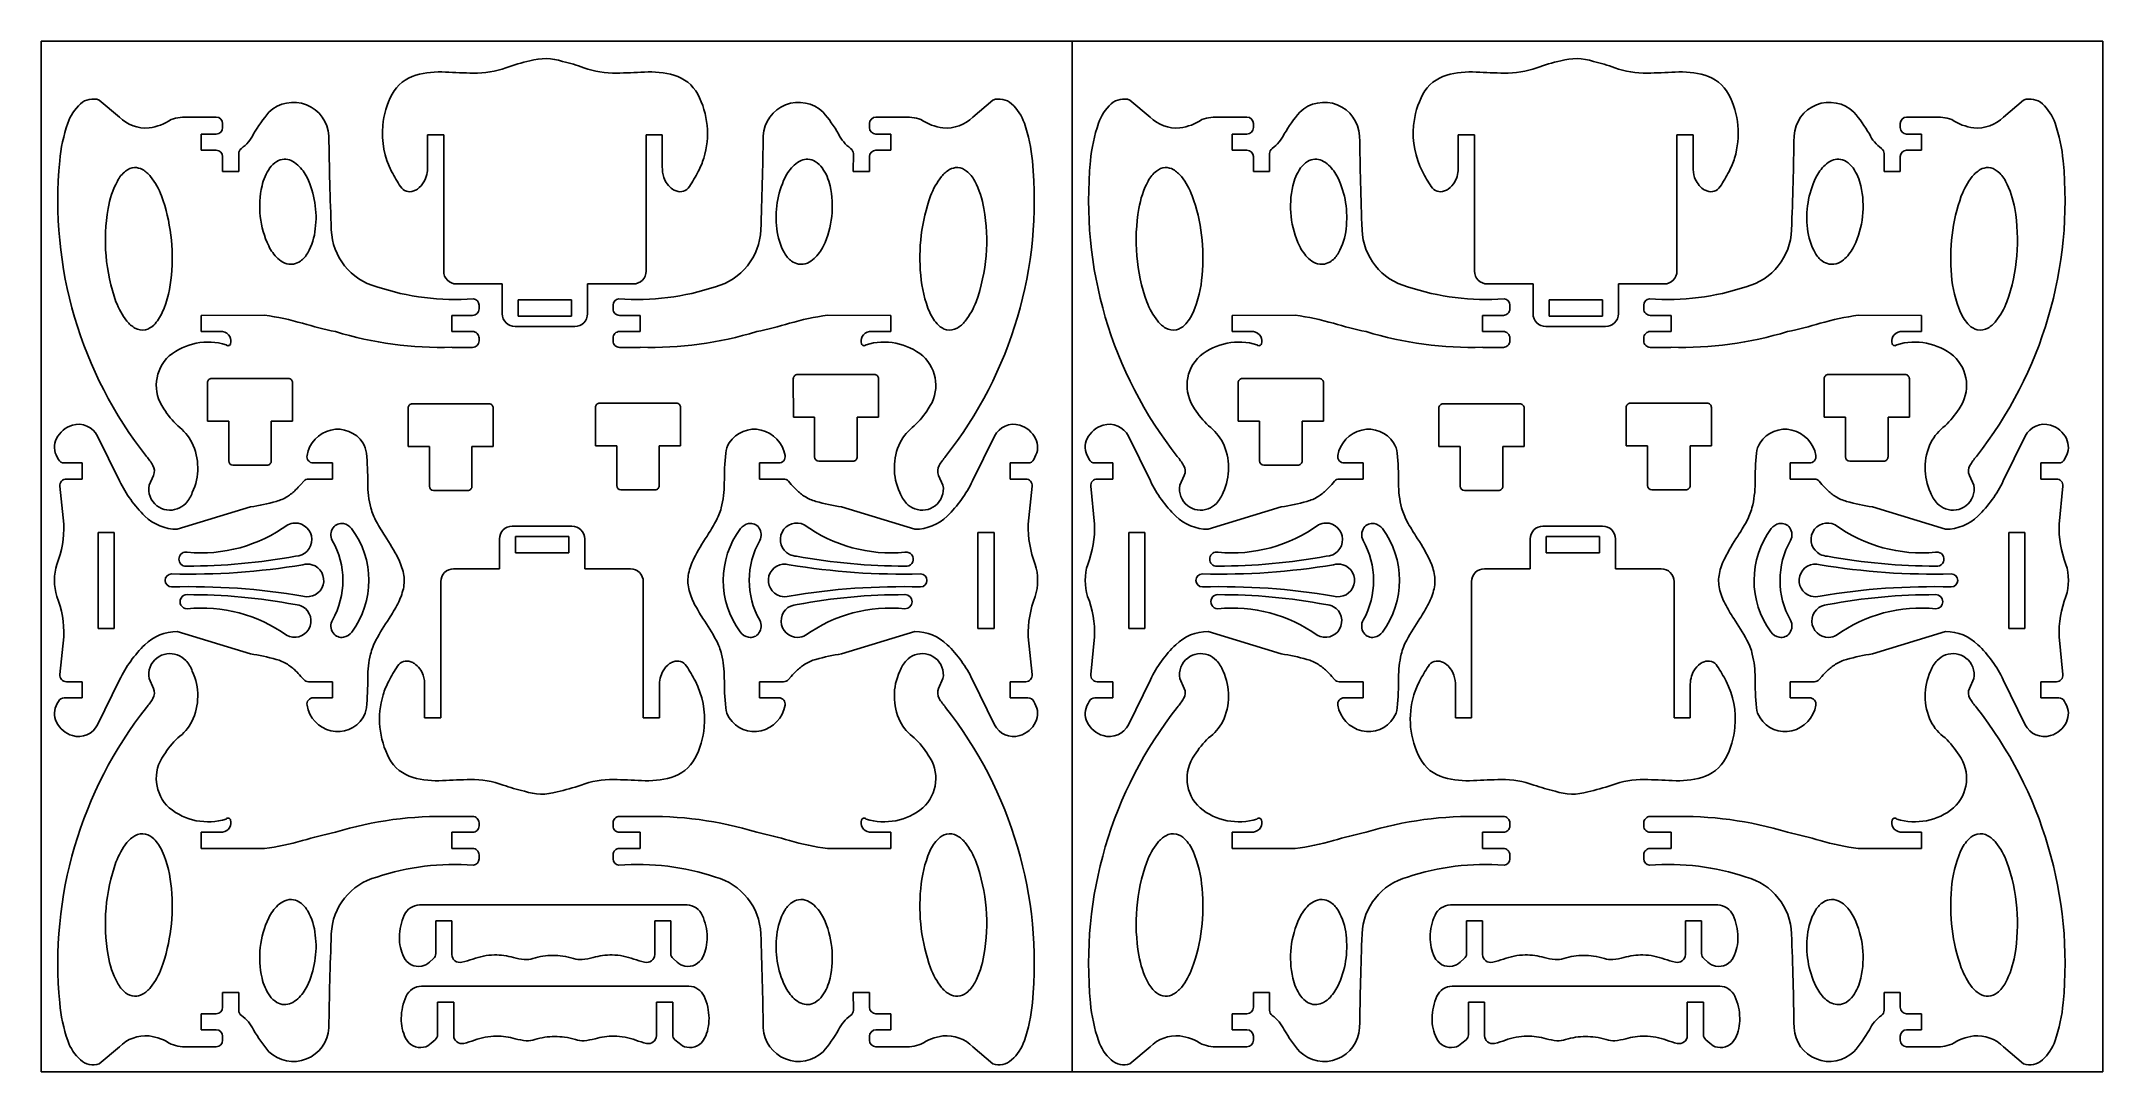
# Model space of a CAD drawing. Extents: x 0 to 96, y 0 to 48.
import ezdxf

# ---------------------------------------------------------------- set-up
doc = ezdxf.new("R2010")
doc.units = 0
doc.header["$MEASUREMENT"] = 0

msp = doc.modelspace()

# ---------------------------------------------------------------- linework, layer by layer
for p, q in [((0.000004, 0.000004), (0.000004, 48.000002)), ((0.000004, 48.000002), (48.000002, 48.000002)), ((48.000002, 48.000002), (48.000002, 0.000004)), ((48.000002, 0.000004), (48.000002, 48.000002)), ((48.000002, 48.000002), (96, 48.000002)), ((96, 48.000002), (96, 0.000004)), ((3.637243, 44.468823), (2.700346, 45.262253)), ((44.315379, 45.262255), (43.378482, 44.468823)), ((51.637241, 44.468823), (50.700344, 45.262253)), ((92.315377, 45.262255), (91.37848, 44.468823)), ((8.148703, 44.46435), (6.901001, 44.464947)), ((8.446218, 43.975211), (8.446176, 44.16662)), ((38.569552, 44.166619), (38.569507, 43.975211)), ((40.114724, 44.464946), (38.867022, 44.46435)), ((56.148701, 44.46435), (54.900999, 44.464947)), ((56.446216, 43.975211), (56.446174, 44.16662)), ((86.56955, 44.166619), (86.569505, 43.975211)), ((88.114722, 44.464946), (86.86702, 44.46435)), ((7.453216, 42.925146), (7.453216, 43.677674)), ((7.453216, 43.677674), (8.148532, 43.677476)), ((17.990218, 42.154356), (17.990218, 43.643527)), ((17.990218, 43.643527), (18.74076, 43.643527)), ((18.74076, 43.643527), (18.741355, 37.290699)), ((28.172168, 42.154359), (28.172168, 43.643527)), ((28.172168, 43.643527), (28.92271, 43.643527)), ((28.92271, 43.643527), (28.92271, 42.154359)), ((38.86719, 43.677476), (39.562509, 43.677674)), ((39.562509, 43.677674), (39.562509, 42.925146)), ((55.453214, 42.925146), (55.453214, 43.677674)), ((55.453214, 43.677674), (56.14853, 43.677476)), ((65.990216, 42.154356), (65.990216, 43.643527)), ((65.990216, 43.643527), (66.740758, 43.643527)), ((66.740758, 43.643527), (66.741353, 37.290699)), ((76.172166, 42.154359), (76.172166, 43.643527)), ((76.172166, 43.643527), (76.922708, 43.643527)), ((76.922708, 43.643527), (76.922708, 42.154359)), ((86.867188, 43.677476), (87.562507, 43.677674)), ((87.562507, 43.677674), (87.562507, 42.925146)), ((8.148489, 42.925342), (7.453216, 42.925146)), ((8.446004, 41.932562), (8.446218, 42.627609)), ((9.198407, 42.764614), (9.198535, 41.932562)), ((37.81719, 41.932562), (37.81732, 42.764614)), ((38.569507, 42.62761), (38.569721, 41.932562)), ((39.562509, 42.925146), (38.867236, 42.925342)), ((56.148487, 42.925342), (55.453214, 42.925146)), ((56.446002, 41.932562), (56.446216, 42.627609)), ((57.198405, 42.764614), (57.198533, 41.932562)), ((85.817188, 41.932562), (85.817318, 42.764614)), ((86.569505, 42.62761), (86.569719, 41.932562)), ((87.562507, 42.925146), (86.867234, 42.925342)), ((9.198535, 41.932562), (8.446004, 41.932562)), ((28.171672, 37.290672), (28.172168, 42.154359)), ((38.569721, 41.932562), (37.81719, 41.932562)), ((57.198533, 41.932562), (56.446002, 41.932562)), ((76.17167, 37.290672), (76.172166, 42.154359)), ((86.569719, 41.932562), (85.817188, 41.932562)), ((19.33732, 36.694537), (21.470905, 36.694069)), ((21.470905, 36.694069), (21.471401, 35.304925)), ((25.441627, 35.304997), (25.442024, 36.694069)), ((25.442024, 36.694069), (27.575707, 36.694535)), ((67.337318, 36.694537), (69.470903, 36.694069)), ((69.470903, 36.694069), (69.471399, 35.304925)), ((73.441625, 35.304997), (73.442022, 36.694069)), ((73.442022, 36.694069), (75.575705, 36.694535)), ((20.387581, 35.529221), (20.387495, 35.711623)), ((22.215741, 35.198869), (22.215903, 35.949361)), ((22.215903, 35.949361), (24.697424, 35.949741)), ((24.697424, 35.949741), (24.697212, 35.198323)), ((26.628231, 35.711621), (26.628143, 35.529221)), ((68.387579, 35.529221), (68.387493, 35.711623)), ((70.215739, 35.198869), (70.215901, 35.949361)), ((70.215901, 35.949361), (72.697422, 35.949741)), ((72.697422, 35.949741), (72.69721, 35.198323)), ((74.628229, 35.711621), (74.628141, 35.529221)), ((7.453216, 35.231106), (10.399524, 35.23359)), ((7.453216, 34.478576), (7.453216, 35.231106)), ((19.118405, 35.231106), (20.089551, 35.23132)), ((19.118405, 34.478576), (19.118405, 35.231106)), ((22.067465, 34.709018), (24.845463, 34.709092)), ((24.697212, 35.198323), (22.215741, 35.198869)), ((26.926176, 35.231319), (27.897319, 35.231106)), ((27.897319, 35.231106), (27.897319, 34.478576)), ((36.616203, 35.23359), (39.562509, 35.231106)), ((39.562509, 35.231106), (39.562509, 34.478576)), ((55.453214, 35.231106), (58.399522, 35.23359)), ((55.453214, 34.478576), (55.453214, 35.231106)), ((67.118403, 35.231106), (68.089549, 35.23132)), ((67.118403, 34.478576), (67.118403, 35.231106)), ((70.067463, 34.709018), (72.845461, 34.709092)), ((72.69721, 35.198323), (70.215739, 35.198869)), ((74.926174, 35.231319), (75.897317, 35.231106)), ((75.897317, 35.231106), (75.897317, 34.478576)), ((84.616201, 35.23359), (87.562507, 35.231106)), ((87.562507, 35.231106), (87.562507, 34.478576)), ((8.446004, 34.478576), (7.453216, 34.478576)), ((20.089551, 34.478362), (19.118405, 34.478576)), ((19.138677, 33.741943), (20.089551, 33.742117)), ((20.387581, 34.040058), (20.387495, 34.180459)), ((26.628232, 34.180458), (26.628143, 34.040058)), ((27.897319, 34.478576), (26.926174, 34.478362)), ((26.926174, 33.742117), (27.877048, 33.741943)), ((39.562509, 34.478576), (38.569721, 34.478576)), ((56.446002, 34.478576), (55.453214, 34.478576)), ((68.089549, 34.478362), (67.118403, 34.478576)), ((67.138675, 33.741943), (68.089549, 33.742117)), ((68.387579, 34.040058), (68.387493, 34.180459)), ((74.62823, 34.180458), (74.628141, 34.040058)), ((75.897317, 34.478576), (74.926172, 34.478362)), ((74.926172, 33.742117), (75.877046, 33.741943)), ((87.562507, 34.478576), (86.569719, 34.478576)), ((7.737153, 32.092707), (7.737792, 30.306267)), ((11.50959, 32.291332), (7.93571, 32.291331)), ((11.707634, 30.306371), (11.708146, 32.092719)), ((35.022672, 32.279594), (35.023311, 30.493154)), ((38.79511, 32.47822), (35.22123, 32.478218)), ((38.993153, 30.493258), (38.993665, 32.279606)), ((55.737151, 32.092707), (55.73779, 30.306267)), ((59.509588, 32.291332), (55.935708, 32.291331)), ((59.707632, 30.306371), (59.708144, 32.092719)), ((83.02267, 32.279594), (83.023309, 30.493154)), ((86.795108, 32.47822), (83.221228, 32.478218)), ((86.993151, 30.493258), (86.993663, 32.279606)), ((17.081509, 30.909088), (17.082148, 29.122648)), ((20.853946, 31.107714), (17.280066, 31.107713)), ((21.05199, 29.122753), (21.052502, 30.9091)), ((25.804765, 30.941052), (25.805403, 29.154613)), ((29.577198, 31.139678), (26.00332, 31.139678)), ((29.775246, 29.154718), (29.775758, 30.941065)), ((65.081507, 30.909088), (65.082146, 29.122648)), ((68.853944, 31.107714), (65.280064, 31.107713)), ((69.051988, 29.122753), (69.0525, 30.9091)), ((73.804763, 30.941052), (73.805401, 29.154613)), ((77.577196, 31.139678), (74.003318, 31.139678)), ((77.775244, 29.154718), (77.775756, 30.941065)), ((7.737792, 30.306267), (8.730086, 30.3051)), ((8.730086, 30.3051), (8.730036, 28.458709)), ((10.715133, 28.455879), (10.7152, 30.307537)), ((10.7152, 30.307537), (11.707634, 30.306371)), ((35.023311, 30.493154), (36.015605, 30.491987)), ((36.015605, 30.491987), (36.015555, 28.645596)), ((38.000652, 28.642766), (38.000719, 30.494424)), ((38.000719, 30.494424), (38.993153, 30.493258)), ((55.73779, 30.306267), (56.730084, 30.3051)), ((56.730084, 30.3051), (56.730034, 28.458709)), ((58.715131, 28.455879), (58.715198, 30.307537)), ((58.715198, 30.307537), (59.707632, 30.306371)), ((83.023309, 30.493154), (84.015603, 30.491987)), ((84.015603, 30.491987), (84.015553, 28.645596)), ((86.00065, 28.642766), (86.000717, 30.494424)), ((86.000717, 30.494424), (86.993151, 30.493258)), ((3.648358, 27.517759), (2.623709, 29.60885)), ((17.082148, 29.122648), (18.074442, 29.121481)), ((18.074442, 29.121481), (18.074391, 27.27509)), ((20.059489, 27.272261), (20.059556, 29.123919)), ((20.059556, 29.123919), (21.05199, 29.122753)), ((25.805403, 29.154613), (26.797696, 29.153446)), ((26.797696, 29.153446), (26.797646, 27.307053)), ((28.782746, 27.304224), (28.782811, 29.155885)), ((28.782811, 29.155885), (29.775246, 29.154718)), ((44.392019, 29.608848), (43.367367, 27.517759)), ((51.648356, 27.517759), (50.623707, 29.60885)), ((65.082146, 29.122648), (66.07444, 29.121481)), ((66.07444, 29.121481), (66.074389, 27.27509)), ((68.059487, 27.272261), (68.059554, 29.123919)), ((68.059554, 29.123919), (69.051988, 29.122753)), ((73.805401, 29.154613), (74.797694, 29.153446)), ((74.797694, 29.153446), (74.797644, 27.307053)), ((76.782744, 27.304224), (76.782809, 29.155885)), ((76.782809, 29.155885), (77.775244, 29.154718)), ((92.392017, 29.608848), (91.367365, 27.517759)), ((0.745865, 28.626197), (0.798384, 28.521559)), ((1.065143, 28.356458), (1.901262, 28.356262)), ((1.901262, 28.356262), (1.901262, 27.605718)), ((8.92824, 28.260148), (10.516226, 28.257332)), ((12.669748, 28.356458), (13.566425, 28.356262)), ((13.566425, 28.356262), (13.566425, 27.605718)), ((33.449301, 28.356262), (34.345976, 28.356458)), ((33.449301, 27.605718), (33.449301, 28.356262)), ((36.213759, 28.447035), (37.801745, 28.444219)), ((45.114465, 28.356262), (45.950584, 28.356458)), ((45.114465, 27.605718), (45.114465, 28.356262)), ((46.217342, 28.52156), (46.269858, 28.626197)), ((48.745863, 28.626197), (48.798382, 28.521559)), ((49.065141, 28.356458), (49.90126, 28.356262)), ((49.90126, 28.356262), (49.90126, 27.605718)), ((56.928238, 28.260148), (58.516224, 28.257332)), ((60.669746, 28.356458), (61.566423, 28.356262)), ((61.566423, 28.356262), (61.566423, 27.605718)), ((81.449299, 28.356262), (82.345974, 28.356458)), ((81.449299, 27.605718), (81.449299, 28.356262)), ((84.213757, 28.447035), (85.801743, 28.444219)), ((93.114463, 28.356262), (93.950582, 28.356458)), ((93.114463, 27.605718), (93.114463, 28.356262)), ((94.21734, 28.52156), (94.269856, 28.626197)), ((0.873537, 27.277108), (1.053825, 25.511548)), ((1.901262, 27.605718), (1.16998, 27.60552)), ((5.228367, 27.777928), (5.023081, 27.319141)), ((12.222997, 27.50525), (12.092347, 27.35792)), ((13.566425, 27.605718), (12.446174, 27.605619)), ((18.272595, 27.076529), (19.860582, 27.073713)), ((26.995849, 27.108493), (28.583838, 27.105678)), ((34.569551, 27.605618), (33.449301, 27.605718)), ((34.923377, 27.35792), (34.792728, 27.50525)), ((41.992645, 27.319141), (41.787359, 27.777928)), ((45.845742, 27.605522), (45.114465, 27.605718)), ((45.9619, 25.511545), (46.142186, 27.277108)), ((48.873535, 27.277108), (49.053823, 25.511548)), ((49.90126, 27.605718), (49.169978, 27.60552)), ((53.228365, 27.777928), (53.023079, 27.319141)), ((60.222995, 27.50525), (60.092345, 27.35792)), ((61.566423, 27.605718), (60.446172, 27.605619)), ((66.272593, 27.076529), (67.86058, 27.073713)), ((74.995847, 27.108493), (76.583836, 27.105678)), ((82.569549, 27.605618), (81.449299, 27.605718)), ((82.923375, 27.35792), (82.792726, 27.50525)), ((89.992643, 27.319141), (89.787357, 27.777928)), ((93.84574, 27.605522), (93.114463, 27.605718)), ((93.961898, 25.511545), (94.142184, 27.277108)), ((9.743331, 26.312822), (6.33333, 25.265438)), ((40.682395, 25.265437), (37.272394, 26.312822)), ((57.743329, 26.312822), (54.333328, 25.265438)), ((88.682393, 25.265437), (85.272392, 26.312822)), ((2.645847, 20.650203), (2.645847, 25.117713)), ((2.645847, 25.117713), (3.396388, 25.117713)), ((3.396388, 25.117713), (3.396388, 20.650203)), ((24.710733, 25.413947), (21.932739, 25.413874)), ((43.619336, 25.117713), (44.369878, 25.117713)), ((43.619336, 20.650203), (43.619336, 25.117713)), ((44.369878, 25.117713), (44.369878, 20.650203)), ((50.645845, 20.650203), (50.645845, 25.117713)), ((50.645845, 25.117713), (51.396386, 25.117713)), ((51.396386, 25.117713), (51.396386, 20.650203)), ((72.710731, 25.413947), (69.932737, 25.413874)), ((91.619334, 25.117713), (92.369876, 25.117713)), ((91.619334, 20.650203), (91.619334, 25.117713)), ((92.369876, 25.117713), (92.369876, 20.650203)), ((21.336576, 24.817969), (21.336177, 23.428898)), ((22.080771, 24.173315), (22.080986, 24.924732)), ((24.562291, 24.173694), (22.080771, 24.173315)), ((22.080986, 24.924732), (24.562456, 24.924186)), ((24.562456, 24.924186), (24.562291, 24.173694)), ((25.307297, 23.428898), (25.306801, 24.818042)), ((69.336574, 24.817969), (69.336175, 23.428898)), ((70.080769, 24.173315), (70.080984, 24.924732)), ((72.562289, 24.173694), (70.080769, 24.173315)), ((70.080984, 24.924732), (72.562454, 24.924186)), ((72.562454, 24.924186), (72.562289, 24.173694)), ((73.307295, 23.428898), (73.306799, 24.818042)), ((21.336177, 23.428898), (19.202495, 23.42843)), ((27.440878, 23.42843), (25.307297, 23.428898)), ((69.336175, 23.428898), (67.202493, 23.42843)), ((75.440876, 23.42843), (73.307295, 23.428898)), ((18.606529, 22.832297), (18.606033, 17.968608)), ((28.037442, 16.479438), (28.036845, 22.832265)), ((66.606527, 22.832297), (66.606031, 17.968608)), ((76.03744, 16.479438), (76.036843, 22.832265)), ((1.053826, 20.262424), (0.873536, 18.496764)), ((3.396388, 20.650203), (2.645847, 20.650203)), ((6.33333, 20.508532), (9.743331, 19.461051)), ((14.45983, 20.480736), (14.46654, 20.489797)), ((32.555895, 20.480736), (32.549183, 20.489797)), ((37.272393, 19.461052), (40.682395, 20.508532)), ((44.369878, 20.650203), (43.619336, 20.650203)), ((46.142187, 18.496763), (45.961901, 20.262424)), ((49.053824, 20.262424), (48.873534, 18.496764)), ((51.396386, 20.650203), (50.645845, 20.650203)), ((54.333328, 20.508532), (57.743329, 19.461051)), ((62.459828, 20.480736), (62.466538, 20.489797)), ((80.555893, 20.480736), (80.549181, 20.489797)), ((85.272391, 19.461052), (88.682393, 20.508532)), ((92.369876, 20.650203), (91.619334, 20.650203)), ((94.142185, 18.496763), (93.961899, 20.262424)), ((2.623707, 16.165022), (3.648356, 18.256214)), ((5.023079, 18.312626), (5.228367, 17.853839)), ((12.092348, 18.415951), (12.222996, 18.268723)), ((34.792728, 18.268724), (34.923377, 18.415951)), ((41.787359, 17.853839), (41.992644, 18.312626)), ((43.36737, 18.256214), (44.392017, 16.165022)), ((50.623705, 16.165022), (51.648354, 18.256214)), ((53.023077, 18.312626), (53.228365, 17.853839)), ((60.092346, 18.415951), (60.222994, 18.268723)), ((82.792726, 18.268724), (82.923375, 18.415951)), ((89.787357, 17.853839), (89.992642, 18.312626)), ((91.367368, 18.256214), (92.392015, 16.165022)), ((1.901262, 17.417711), (1.065143, 17.417513)), ((1.169982, 18.168452), (1.901262, 18.168253)), ((1.901262, 18.168253), (1.901262, 17.417711)), ((12.446174, 18.168352), (13.566425, 18.168253)), ((13.566425, 17.417711), (12.669748, 17.417513)), ((13.566425, 18.168253), (13.566425, 17.417711)), ((17.855491, 16.479438), (17.855491, 17.968608)), ((18.606033, 17.968608), (18.606033, 16.479438)), ((28.787983, 17.968608), (28.787983, 16.479438)), ((33.449301, 18.168253), (34.569551, 18.168352)), ((33.449301, 17.417711), (33.449301, 18.168253)), ((34.345976, 17.417512), (33.449301, 17.417711)), ((45.114465, 18.168253), (45.845743, 18.168452)), ((45.114465, 17.417711), (45.114465, 18.168253)), ((45.950583, 17.417514), (45.114465, 17.417711)), ((49.90126, 17.417711), (49.065141, 17.417513)), ((49.16998, 18.168452), (49.90126, 18.168253)), ((49.90126, 18.168253), (49.90126, 17.417711)), ((60.446172, 18.168352), (61.566423, 18.168253)), ((61.566423, 17.417711), (60.669746, 17.417513)), ((61.566423, 18.168253), (61.566423, 17.417711)), ((65.855489, 16.479438), (65.855489, 17.968608)), ((66.606031, 17.968608), (66.606031, 16.479438)), ((76.787981, 17.968608), (76.787981, 16.479438)), ((81.449299, 18.168253), (82.569549, 18.168352)), ((81.449299, 17.417711), (81.449299, 18.168253)), ((82.345974, 17.417512), (81.449299, 17.417711)), ((93.114463, 18.168253), (93.845741, 18.168452)), ((93.114463, 17.417711), (93.114463, 18.168253)), ((93.950581, 17.417514), (93.114463, 17.417711)), ((0.798384, 17.252314), (0.745865, 17.147775)), ((18.606033, 16.479438), (17.855491, 16.479438)), ((28.787983, 16.479438), (28.037442, 16.479438)), ((46.269859, 17.147775), (46.217343, 17.252314)), ((48.798382, 17.252314), (48.745863, 17.147775)), ((66.606031, 16.479438), (65.855489, 16.479438)), ((76.787981, 16.479438), (76.03744, 16.479438)), ((94.269857, 17.147775), (94.217341, 17.252314)), ((20.089551, 11.88965), (19.138677, 11.889823)), ((20.387495, 11.451306), (20.387581, 11.591706)), ((26.628143, 11.591706), (26.628231, 11.451306)), ((27.877048, 11.889823), (26.926173, 11.88965)), ((68.089549, 11.88965), (67.138675, 11.889823)), ((68.387493, 11.451306), (68.387579, 11.591706)), ((74.628141, 11.591706), (74.628229, 11.451306)), ((75.877046, 11.889823), (74.926171, 11.88965)), ((7.453216, 10.400661), (7.453216, 11.153192)), ((7.453216, 11.153192), (8.446004, 11.153192)), ((19.118405, 11.153192), (20.089551, 11.153406)), ((19.118405, 10.400661), (19.118405, 11.153192)), ((26.926174, 11.153406), (27.897319, 11.153192)), ((27.897319, 11.153192), (27.897319, 10.400661)), ((38.569721, 11.153192), (39.562509, 11.153192)), ((39.562509, 11.153192), (39.562509, 10.400661)), ((55.453214, 10.400661), (55.453214, 11.153192)), ((55.453214, 11.153192), (56.446002, 11.153192)), ((67.118403, 11.153192), (68.089549, 11.153406)), ((67.118403, 10.400661), (67.118403, 11.153192)), ((74.926172, 11.153406), (75.897317, 11.153192)), ((75.897317, 11.153192), (75.897317, 10.400661)), ((86.569719, 11.153192), (87.562507, 11.153192)), ((87.562507, 11.153192), (87.562507, 10.400661)), ((10.399524, 10.398177), (7.453216, 10.400661)), ((20.08955, 10.400447), (19.118405, 10.400661)), ((20.387495, 9.920146), (20.387581, 10.102546)), ((26.628143, 10.102546), (26.628231, 9.920145)), ((27.897319, 10.400661), (26.926174, 10.400447)), ((39.562509, 10.400661), (36.616207, 10.398175)), ((58.399522, 10.398177), (55.453214, 10.400661)), ((68.089548, 10.400447), (67.118403, 10.400661)), ((68.387493, 9.920146), (68.387579, 10.102546)), ((74.628141, 10.102546), (74.628229, 9.920145)), ((75.897317, 10.400661), (74.926172, 10.400447)), ((87.562507, 10.400661), (84.616205, 10.398175)), ((30.074336, 7.768819), (17.621501, 7.769016)), ((78.074334, 7.768819), (65.621499, 7.769016)), ((18.370652, 5.5025), (18.370751, 7.024531)), ((18.370751, 7.024531), (19.121293, 7.024531)), ((19.121293, 7.024531), (19.121293, 5.457527)), ((28.567593, 5.457527), (28.567593, 7.024531)), ((28.567593, 7.024531), (29.318135, 7.024531)), ((29.318135, 7.024531), (29.318336, 5.502499)), ((66.37065, 5.5025), (66.370749, 7.024531)), ((66.370749, 7.024531), (67.121291, 7.024531)), ((67.121291, 7.024531), (67.121291, 5.457527)), ((76.567591, 5.457527), (76.567591, 7.024531)), ((76.567591, 7.024531), (77.318133, 7.024531)), ((77.318133, 7.024531), (77.318334, 5.502499)), ((18.073116, 5.113032), (18.264523, 5.27426)), ((29.424362, 5.274259), (29.61577, 5.113033)), ((66.073114, 5.113032), (66.264521, 5.27426)), ((77.42436, 5.274259), (77.615768, 5.113033)), ((30.161057, 3.98964), (17.708222, 3.989837)), ((78.161055, 3.98964), (65.70822, 3.989837)), ((8.446219, 3.004158), (8.446004, 3.699204)), ((8.446004, 3.699204), (9.198535, 3.699204)), ((9.198535, 3.699204), (9.198407, 2.867152)), ((18.457375, 1.723321), (18.457474, 3.245352)), ((18.457474, 3.245352), (19.208014, 3.245352)), ((19.208014, 3.245352), (19.208014, 1.678348)), ((28.654314, 1.678348), (28.654315, 3.245352)), ((28.654315, 3.245352), (29.404859, 3.245352)), ((29.404859, 3.245352), (29.405057, 1.723321)), ((37.81732, 2.867152), (37.81719, 3.699204)), ((37.81719, 3.699204), (38.569721, 3.699204)), ((38.569721, 3.699204), (38.569507, 3.004158)), ((56.446217, 3.004158), (56.446002, 3.699204)), ((56.446002, 3.699204), (57.198533, 3.699204)), ((57.198533, 3.699204), (57.198405, 2.867152)), ((66.457373, 1.723321), (66.457472, 3.245352)), ((66.457472, 3.245352), (67.208012, 3.245352)), ((67.208012, 3.245352), (67.208012, 1.678348)), ((76.654312, 1.678348), (76.654313, 3.245352)), ((76.654313, 3.245352), (77.404857, 3.245352)), ((77.404857, 3.245352), (77.405055, 1.723321)), ((85.817318, 2.867152), (85.817188, 3.699204)), ((85.817188, 3.699204), (86.569719, 3.699204)), ((86.569719, 3.699204), (86.569505, 3.004158)), ((7.453216, 1.954095), (7.453216, 2.706621)), ((7.453216, 2.706621), (8.148489, 2.706424)), ((8.148531, 1.954292), (7.453216, 1.954095)), ((39.562509, 1.954095), (38.867192, 1.954292)), ((38.867236, 2.706424), (39.562509, 2.706621)), ((39.562509, 2.706621), (39.562509, 1.954095)), ((55.453214, 1.954095), (55.453214, 2.706621)), ((55.453214, 2.706621), (56.148487, 2.706424)), ((56.148529, 1.954292), (55.453214, 1.954095)), ((87.562507, 1.954095), (86.86719, 1.954292)), ((86.867234, 2.706424), (87.562507, 2.706621)), ((87.562507, 2.706621), (87.562507, 1.954095)), ((2.700346, 0.369516), (3.637243, 1.162945)), ((6.901001, 1.16682), (8.148703, 1.167415)), ((8.446176, 1.465149), (8.446218, 1.656558)), ((18.159839, 1.333854), (18.351246, 1.495081)), ((29.511086, 1.49508), (29.702495, 1.333854)), ((38.569507, 1.656558), (38.569552, 1.465149)), ((38.867022, 1.167415), (40.114725, 1.16682)), ((43.378482, 1.162945), (44.31538, 0.369516)), ((50.700344, 0.369516), (51.637241, 1.162945)), ((54.900999, 1.16682), (56.148701, 1.167415)), ((56.446174, 1.465149), (56.446216, 1.656558)), ((66.159837, 1.333854), (66.351244, 1.495081)), ((77.511084, 1.49508), (77.702493, 1.333854)), ((86.569505, 1.656558), (86.56955, 1.465149)), ((86.86702, 1.167415), (88.114723, 1.16682)), ((91.37848, 1.162945), (92.315378, 0.369516)), ((48.000002, 0.000004), (0.000004, 0.000004)), ((96, 0.000004), (48.000002, 0.000004))]:
    msp.add_line(p, q)
for centre, radius, start, end in [((24.490871, 38.80695), 8.454053, 101.823614, 109.691299), ((23.478279, 44.76311), 2.42764, 70.687052, 107.243647), ((22.421727, 38.807186), 8.453976, 70.305417, 77.293995), ((72.490869, 38.80695), 8.454053, 101.823614, 109.691299), ((71.478277, 44.76311), 2.42764, 70.687052, 107.243647), ((70.421725, 38.807186), 8.453976, 70.305417, 77.293995), ((17.934908, 44.671604), 1.810171, 105.624687, 151.652365), ((18.57633, 42.378508), 4.191287, 86.597963, 105.626171), ((20.540202, 75.412974), 28.901503, 266.597796, 269.175857), ((20.18675, 50.833502), 4.31949, 269.174211, 289.691947), ((26.726274, 50.833497), 4.319484, 250.30808, 270.82598), ((26.372802, 75.410798), 28.899326, 270.824275, 273.402317), ((28.336649, 42.378217), 4.19158, 74.374266, 93.402453), ((28.978069, 44.671719), 1.810074, 28.345146, 74.372808), ((65.934906, 44.671604), 1.810171, 105.624687, 151.652365), ((66.576328, 42.378508), 4.191287, 86.597963, 105.626171), ((68.5402, 75.412974), 28.901503, 266.597796, 269.175857), ((68.186748, 50.833502), 4.31949, 269.174211, 289.691947), ((74.726272, 50.833497), 4.319484, 250.30808, 270.82598), ((74.3728, 75.410798), 28.899326, 270.824275, 273.402317), ((76.336647, 42.378217), 4.19158, 74.374266, 93.402453), ((76.978067, 44.671719), 1.810074, 28.345146, 74.372808), ((2.414178, 44.438893), 0.871673, 70.834521, 132.363914), ((11.742979, 43.501024), 1.651719, 3.090608, 133.61249), ((19.64837, 43.74739), 3.756995, 151.65543, 175.086074), ((27.119811, 43.703733), 3.905234, 342.977927, 27.900016), ((35.272746, 43.501025), 1.651718, 46.387541, 176.90938), ((44.601547, 44.438893), 0.871675, 47.635992, 109.165411), ((50.414176, 44.438893), 0.871673, 70.834521, 132.363914), ((59.742977, 43.501024), 1.651719, 3.090608, 133.61249), ((67.648368, 43.74739), 3.756995, 151.65543, 175.086074), ((75.119809, 43.703733), 3.905234, 342.977927, 27.900016), ((83.272744, 43.501025), 1.651718, 46.387541, 176.90938), ((92.601545, 44.438893), 0.871675, 47.635992, 109.165411), ((8.412046, 41.727817), 7.584482, 161.133105, 174.74376), ((3.290392, 43.478095), 2.172013, 132.363802, 161.134342), ((4.873841, 45.700943), 1.74565, 224.896083, 274.903736), ((4.692245, 46.391311), 2.452047, 277.753693, 303.644928), ((6.751094, 42.371705), 2.098603, 85.903777, 109.493567), ((8.148351, 44.166526), 0.297824, 0.018076, 89.932357), ((16.194184, 39.979896), 7.314651, 139.84398, 149.587448), ((30.821545, 39.979895), 7.314648, 30.412571, 40.156058), ((38.867376, 44.166526), 0.297824, 90.068062, 179.982157), ((40.264631, 42.371705), 2.098602, 70.506462, 94.096214), ((42.323477, 46.391316), 2.452051, 236.355182, 262.246513), ((42.141886, 45.700938), 1.745645, 265.096331, 315.10398), ((43.725337, 43.478093), 2.172013, 18.865689, 47.636267), ((38.603676, 41.727843), 7.584478, 5.25603, 18.866689), ((56.412044, 41.727817), 7.584482, 161.133105, 174.74376), ((51.29039, 43.478095), 2.172013, 132.363802, 161.134342), ((52.873839, 45.700943), 1.74565, 224.896083, 274.903736), ((52.692243, 46.391311), 2.452047, 277.753693, 303.644928), ((54.751092, 42.371705), 2.098603, 85.903777, 109.493567), ((56.148349, 44.166526), 0.297824, 0.018076, 89.932357), ((64.194182, 39.979896), 7.314651, 139.84398, 149.587448), ((78.821543, 39.979895), 7.314648, 30.412571, 40.156058), ((86.867374, 44.166526), 0.297824, 90.068062, 179.982157), ((88.264629, 42.371705), 2.098602, 70.506462, 94.096214), ((90.323475, 46.391316), 2.452051, 236.355182, 262.246513), ((90.141884, 45.700938), 1.745645, 265.096331, 315.10398), ((91.725335, 43.478093), 2.172013, 18.865689, 47.636267), ((86.603674, 41.727843), 7.584478, 5.25603, 18.866689), ((8.148425, 43.975268), 0.297793, 270.020541, 359.988899), ((8.302646, 44.428929), 1.750382, 305.642894, 334.766949), ((213.287619, 46.683215), 199.919253, 180.886512, 182.14261), ((19.809218, 43.710291), 3.920498, 174.74724, 207.046783), ((-166.27189, 46.683372), 199.919253, 357.857348, 359.113443), ((38.71308, 44.428927), 1.750382, 205.23299, 234.357037), ((38.867299, 43.975268), 0.297793, 180.011101, 269.978883), ((56.148423, 43.975268), 0.297793, 270.020541, 359.988899), ((56.302644, 44.428929), 1.750382, 305.642894, 334.766949), ((261.287617, 46.683215), 199.919253, 180.886512, 182.14261), ((67.809216, 43.710291), 3.920498, 174.74724, 207.046783), ((-118.271892, 46.683372), 199.919253, 357.857348, 359.113443), ((86.713078, 44.428927), 1.750382, 205.23299, 234.357037), ((86.867297, 43.975268), 0.297793, 180.011101, 269.978883), ((20.029108, 40.578347), 19.258164, 174.504569, 218.24076), ((8.148368, 42.627491), 0.29785, 0.022638, 89.976756), ((9.496229, 42.764447), 0.297822, 125.649913, 179.967893), ((11.549227, 41.451645), 1.109977, 121.53304, 144.534032), ((11.347326, 41.771275), 0.731968, 92.696232, 121.14749), ((11.334365, 41.742988), 0.759749, 66.816483, 91.619492), ((11.177434, 41.404872), 1.132396, 46.988592, 66.252287), ((27.522699, 43.551377), 3.475505, 332.14632, 343.43525), ((35.838292, 41.404876), 1.132392, 113.747853, 133.011528), ((35.681361, 41.742985), 0.759751, 88.380478, 113.183532), ((35.668401, 41.771277), 0.731965, 58.852558, 87.303802), ((35.466499, 41.451642), 1.109979, 35.46613, 58.467139), ((37.519498, 42.764444), 0.297822, 0.032677, 54.350772), ((38.867357, 42.627491), 0.29785, 90.023244, 179.977269), ((26.986614, 40.578344), 19.258164, 321.759252, 5.495436), ((68.029106, 40.578347), 19.258164, 174.504569, 218.24076), ((56.148366, 42.627491), 0.29785, 0.022638, 89.976756), ((57.496227, 42.764447), 0.297822, 125.649913, 179.967893), ((59.549225, 41.451645), 1.109977, 121.53304, 144.534032), ((59.347324, 41.771275), 0.731968, 92.696232, 121.14749), ((59.334363, 41.742988), 0.759749, 66.816483, 91.619492), ((59.177432, 41.404872), 1.132396, 46.988592, 66.252287), ((75.522697, 43.551377), 3.475505, 332.14632, 343.43525), ((83.83829, 41.404876), 1.132392, 113.747853, 133.011528), ((83.681359, 41.742985), 0.759751, 88.380478, 113.183532), ((83.668399, 41.771277), 0.731965, 58.852558, 87.303802), ((83.466497, 41.451642), 1.109979, 35.46613, 58.467139), ((85.519496, 42.764444), 0.297822, 0.032677, 54.350772), ((86.867355, 42.627491), 0.29785, 90.023244, 179.977269), ((74.986612, 40.578344), 19.258164, 321.759252, 5.495436), ((7.279248, 39.519788), 4.220351, 152.226691, 170.683519), ((4.906275, 40.759317), 1.543186, 129.291177, 151.892117), ((4.390933, 41.384947), 0.732647, 94.18382, 129.083532), ((4.360138, 41.393458), 0.722538, 60.31921, 91.796906), ((4.022839, 40.832065), 1.377378, 38.988404, 59.692681), ((2.44318, 39.612407), 3.372879, 20.469385, 38.209414), ((12.553388, 40.76709), 2.325154, 145.152327, 167.60633), ((10.485575, 40.709567), 2.112999, 26.330965, 46.131678), ((8.465484, 39.792907), 4.330729, 352.955639, 25.345679), ((24.071956, 46.025833), 8.770838, 207.856586, 213.162452), ((16.813649, 42.057807), 1.180431, 306.468449, 328.724336), ((16.562924, 42.117226), 1.427776, 331.911471, 1.490171), ((30.526974, 42.115896), 1.604725, 178.626571, 196.772483), ((30.099353, 42.057947), 1.180529, 200.070528, 233.536622), ((22.84109, 46.025825), 8.77082, 326.837532, 332.143386), ((38.550241, 39.792905), 4.330729, 154.654292, 187.04434), ((36.53015, 40.709565), 2.112999, 133.868269, 153.668978), ((34.462337, 40.767098), 2.32515, 12.393474, 34.8475), ((44.572544, 39.612406), 3.372882, 141.790571, 159.530586), ((42.992887, 40.832059), 1.377384, 120.307257, 141.011477), ((42.655586, 41.393458), 0.722539, 88.203149, 119.680839), ((42.624791, 41.38495), 0.732644, 50.916439, 85.816177), ((42.109449, 40.759319), 1.543185, 28.107838, 50.708825), ((39.736473, 39.519785), 4.220354, 9.31651, 27.77333), ((55.279246, 39.519788), 4.220351, 152.226691, 170.683519), ((52.906273, 40.759317), 1.543186, 129.291177, 151.892117), ((52.390931, 41.384947), 0.732647, 94.18382, 129.083532), ((52.360136, 41.393458), 0.722538, 60.31921, 91.796906), ((52.022837, 40.832065), 1.377378, 38.988404, 59.692681), ((50.443178, 39.612407), 3.372879, 20.469385, 38.209414), ((60.553386, 40.76709), 2.325154, 145.152327, 167.60633), ((58.485573, 40.709567), 2.112999, 26.330965, 46.131678), ((56.465482, 39.792907), 4.330729, 352.955639, 25.345679), ((72.071954, 46.025833), 8.770838, 207.856586, 213.162452), ((64.813647, 42.057807), 1.180431, 306.468449, 328.724336), ((64.562922, 42.117226), 1.427776, 331.911471, 1.490171), ((78.526972, 42.115896), 1.604725, 178.626571, 196.772483), ((78.099351, 42.057947), 1.180529, 200.070528, 233.536622), ((70.841088, 46.025825), 8.77082, 326.837532, 332.143386), ((86.550239, 39.792905), 4.330729, 154.654292, 187.04434), ((84.530148, 40.709565), 2.112999, 133.868269, 153.668978), ((82.462335, 40.767098), 2.32515, 12.393474, 34.8475), ((92.572542, 39.612406), 3.372882, 141.790571, 159.530586), ((90.992885, 40.832059), 1.377384, 120.307257, 141.011477), ((90.655584, 41.393458), 0.722539, 88.203149, 119.680839), ((90.624789, 41.38495), 0.732644, 50.916439, 85.816177), ((90.109447, 40.759319), 1.543185, 28.107838, 50.708825), ((87.736471, 39.519785), 4.220354, 9.31651, 27.77333), ((-2.431877, 37.926044), 8.53077, 354.458054, 19.630107), ((14.502755, 40.312947), 4.326637, 167.272981, 205.306475), ((17.165207, 41.512634), 0.520254, 213.161496, 290.230636), ((17.034702, 41.867212), 0.898086, 290.220445, 302.351106), ((29.87833, 41.86721), 0.898086, 237.64858, 249.779288), ((29.747821, 41.512633), 0.520254, 249.769359, 326.838779), ((32.51297, 40.312944), 4.326636, 334.693583, 12.727052), ((49.4476, 37.926043), 8.530771, 160.369882, 185.54196), ((45.568121, 37.926044), 8.53077, 354.458054, 19.630107), ((62.502753, 40.312947), 4.326637, 167.272981, 205.306475), ((65.165205, 41.512634), 0.520254, 213.161496, 290.230636), ((65.0347, 41.867212), 0.898086, 290.220445, 302.351106), ((77.878328, 41.86721), 0.898086, 237.64858, 249.779288), ((77.747819, 41.512633), 0.520254, 249.769359, 326.838779), ((80.512968, 40.312944), 4.326636, 334.693583, 12.727052), ((97.447598, 37.926043), 8.530771, 160.369882, 185.54196), ((11.55336, 38.733078), 8.565859, 170.118932, 199.546771), ((35.462363, 38.733079), 8.56586, 340.453245, 9.881064), ((59.553358, 38.733078), 8.565859, 170.118932, 199.546771), ((83.462361, 38.733079), 8.56586, 340.453245, 9.881064), ((12.485099, 39.400716), 2.113003, 206.330956, 226.131746), ((9.907457, 39.546463), 2.870217, 330.619837, 354.308073), ((16.34941, 39.315191), 2.843263, 182.143284, 255.157699), ((30.666313, 39.315191), 2.843263, 284.842304, 357.856914), ((37.108268, 39.546465), 2.870217, 185.691963, 209.380205), ((34.530625, 39.400718), 2.113005, 313.868286, 333.66909), ((60.485097, 39.400716), 2.113003, 206.330956, 226.131746), ((57.907455, 39.546463), 2.870217, 330.619837, 354.308073), ((64.349408, 39.315191), 2.843263, 182.143284, 255.157699), ((78.666311, 39.315191), 2.843263, 284.842304, 357.856914), ((85.108266, 39.546465), 2.870217, 185.691963, 209.380205), ((82.530623, 39.400718), 2.113005, 313.868286, 333.66909), ((11.793219, 38.705386), 1.132367, 226.988662, 246.252676), ((11.631037, 38.348801), 0.740678, 246.628007, 279.462174), ((11.604202, 38.389207), 0.785196, 280.909091, 306.63016), ((11.301537, 38.780273), 1.279648, 307.058294, 329.89033), ((35.71419, 38.780271), 1.279648, 210.109604, 232.941592), ((35.411522, 38.389208), 0.785196, 233.369921, 259.091067), ((35.384687, 38.348802), 0.740678, 260.538036, 293.37207), ((35.222509, 38.705389), 1.132367, 293.747108, 313.011173), ((59.793217, 38.705386), 1.132367, 226.988662, 246.252676), ((59.631035, 38.348801), 0.740678, 246.628007, 279.462174), ((59.6042, 38.389207), 0.785196, 280.909091, 306.63016), ((59.301535, 38.780273), 1.279648, 307.058294, 329.89033), ((83.714188, 38.780271), 1.279648, 210.109604, 232.941592), ((83.41152, 38.389208), 0.785196, 233.369921, 259.091067), ((83.384685, 38.348802), 0.740678, 260.538036, 293.37207), ((83.222507, 38.705389), 1.132367, 293.747108, 313.011173), ((0.626542, 37.498905), 5.446941, 336.925708, 355.823297), ((19.243192, 47.330539), 11.356843, 251.401382, 274.439131), ((19.337004, 37.290186), 0.595649, 179.950684, 270.030396), ((27.772528, 47.330539), 11.356844, 265.560888, 288.59863), ((27.57602, 37.290186), 0.595652, 269.969843, 0.046754), ((46.389181, 37.498913), 5.446944, 184.176826, 203.074373), ((48.62654, 37.498905), 5.446941, 336.925708, 355.823297), ((67.24319, 47.330539), 11.356843, 251.401382, 274.439131), ((67.337002, 37.290186), 0.595649, 179.950684, 270.030396), ((75.772526, 47.330539), 11.356844, 265.560888, 288.59863), ((75.576018, 37.290186), 0.595652, 269.969843, 0.046754), ((94.389179, 37.498913), 5.446944, 184.176826, 203.074373), ((6.641068, 37.046666), 3.372873, 200.469458, 218.209511), ((20.089725, 35.529176), 0.297856, 269.966587, 0.008585), ((20.089705, 35.711755), 0.297789, 359.974489, 83.733224), ((26.926002, 35.529178), 0.297859, 179.991834, 270.033482), ((26.926022, 35.711754), 0.29779, 96.267401, 180.025468), ((40.374654, 37.04667), 3.372875, 321.790461, 339.530532), ((54.641066, 37.046666), 3.372873, 200.469458, 218.209511), ((68.089723, 35.529176), 0.297856, 269.966587, 0.008585), ((68.089703, 35.711755), 0.297789, 359.974489, 83.733224), ((74.926, 35.529178), 0.297859, 179.991834, 270.033482), ((74.92602, 35.711754), 0.29779, 96.267401, 180.025468), ((88.374652, 37.04667), 3.372875, 321.790461, 339.530532), ((5.061392, 35.826987), 1.377344, 218.988386, 239.693072), ((4.714648, 35.238242), 0.694085, 239.879328, 282.049455), ((4.643175, 35.375895), 0.844629, 284.842804, 314.880061), ((3.884035, 36.126649), 1.912289, 315.124702, 336.499675), ((8.841779, 23.437563), 11.898438, 73.746846, 82.477235), ((18.311634, 55.921576), 21.937775, 253.747626, 257.854011), ((22.067059, 35.304677), 0.595658, 179.976126, 270.038976), ((24.845949, 35.30477), 0.595678, 269.953197, 0.021794), ((28.704088, 55.921576), 21.937775, 282.146019, 286.252402), ((38.173943, 23.437544), 11.898456, 97.522732, 106.253074), ((43.131689, 36.126646), 1.912287, 203.500223, 224.87522), ((42.372547, 35.375898), 0.844631, 225.120124, 255.157333), ((42.301076, 35.238239), 0.694082, 257.950511, 300.120788), ((41.954331, 35.826988), 1.377344, 300.306926, 321.011627), ((53.06139, 35.826987), 1.377344, 218.988386, 239.693072), ((52.714646, 35.238242), 0.694085, 239.879328, 282.049455), ((52.643173, 35.375895), 0.844629, 284.842804, 314.880061), ((51.884033, 36.126649), 1.912289, 315.124702, 336.499675), ((56.841777, 23.437563), 11.898438, 73.746846, 82.477235), ((66.311632, 55.921576), 21.937775, 253.747626, 257.854011), ((70.067057, 35.304677), 0.595658, 179.976126, 270.038976), ((72.845947, 35.30477), 0.595678, 269.953197, 0.021794), ((76.704086, 55.921576), 21.937775, 282.146019, 286.252402), ((86.173941, 23.437544), 11.898456, 97.522732, 106.253074), ((91.131687, 36.126646), 1.912287, 203.500223, 224.87522), ((90.372545, 35.375898), 0.844631, 225.120124, 255.157333), ((90.301074, 35.238239), 0.694082, 257.950511, 300.120788), ((89.954329, 35.826988), 1.377344, 300.306926, 321.011627), ((7.771756, 31.139119), 2.85074, 72.955219, 129.36006), ((8.355594, 33.98229), 0.504454, 30.646352, 79.675466), ((8.701754, 33.938885), 0.12009, 218.185972, 347.021812), ((8.403143, 34.039934), 0.434903, 342.880814, 27.304114), ((18.643285, 50.668127), 16.932163, 253.010805, 271.607943), ((19.138637, 34.039784), 0.297841, 266.104973, 270.007531), ((20.089657, 34.180525), 0.297837, 359.987453, 90.020522), ((20.089701, 34.039996), 0.29788, 269.971243, 0.011935), ((26.926023, 34.039996), 0.29788, 179.988065, 270.029089), ((26.92607, 34.180525), 0.297837, 89.979896, 180.012837), ((27.877087, 34.039765), 0.297822, 269.992468, 273.895027), ((28.372439, 50.668127), 16.932163, 268.392053, 286.989226), ((38.612581, 34.039935), 0.434902, 152.696028, 197.119403), ((38.313971, 33.938884), 0.12009, 192.97758, 321.815313), ((38.660131, 33.982289), 0.504455, 100.324452, 149.353563), ((39.243968, 31.139119), 2.85074, 50.639937, 107.044714), ((55.771754, 31.139119), 2.85074, 72.955219, 129.36006), ((56.355592, 33.98229), 0.504454, 30.646352, 79.675466), ((56.701752, 33.938885), 0.12009, 218.185972, 347.021812), ((56.403141, 34.039934), 0.434903, 342.880814, 27.304114), ((66.643283, 50.668127), 16.932163, 253.010805, 271.607943), ((67.138635, 34.039784), 0.297841, 266.104973, 270.007531), ((68.089655, 34.180525), 0.297837, 359.987453, 90.020522), ((68.089699, 34.039996), 0.29788, 269.971243, 0.011935), ((74.926021, 34.039996), 0.29788, 179.988065, 270.029089), ((74.926068, 34.180525), 0.297837, 89.979896, 180.012837), ((75.877085, 34.039765), 0.297822, 269.992468, 273.895027), ((76.372437, 50.668127), 16.932163, 268.392053, 286.989226), ((86.612579, 34.039935), 0.434902, 152.696028, 197.119403), ((86.313969, 33.938884), 0.12009, 192.97758, 321.815313), ((86.660129, 33.982289), 0.504455, 100.324452, 149.353563), ((87.243966, 31.139119), 2.85074, 50.639937, 107.044714), ((7.22524, 31.967593), 1.866425, 132.519222, 215.681636), ((39.790485, 31.967591), 1.866425, 324.318382, 47.480845), ((55.225238, 31.967593), 1.866425, 132.519222, 215.681636), ((87.790483, 31.967591), 1.866425, 324.318382, 47.480845), ((7.935708, 32.092776), 0.198555, 89.999372, 180.020096), ((11.50959, 32.092776), 0.198556, 359.983352, 89.999765), ((35.221227, 32.279664), 0.198555, 89.999372, 180.020096), ((38.795109, 32.279664), 0.198556, 359.983352, 89.999765), ((55.935706, 32.092776), 0.198555, 89.999372, 180.020096), ((59.509588, 32.092776), 0.198556, 359.983352, 89.999765), ((83.221225, 32.279664), 0.198555, 89.999372, 180.020096), ((86.795107, 32.279664), 0.198556, 359.983352, 89.999765), ((9.132236, 33.012359), 4.033442, 211.933314, 226.570693), ((17.280064, 30.909158), 0.198555, 89.999372, 180.020096), ((20.853946, 30.909158), 0.198556, 359.983352, 89.999765), ((26.00332, 30.941123), 0.198555, 90, 180.020477), ((29.577201, 30.941121), 0.198557, 359.98398, 90.000842), ((37.883491, 33.012362), 4.033443, 313.429256, 328.066625), ((57.132234, 33.012359), 4.033442, 211.933314, 226.570693), ((65.280062, 30.909158), 0.198555, 89.999372, 180.020096), ((68.853944, 30.909158), 0.198556, 359.983352, 89.999765), ((74.003318, 30.941123), 0.198555, 90, 180.020477), ((77.577199, 30.941121), 0.198557, 359.98398, 90.000842), ((85.883489, 33.012362), 4.033443, 313.429256, 328.066625), ((1.801811, 28.949745), 1.218543, 106.705732, 153.592094), ((1.736395, 29.167804), 0.990883, 26.430019, 106.70729), ((5.015267, 28.265751), 2.260479, 27.548036, 53.513942), ((13.83461, 28.450234), 1.480537, 103.377351, 170.063166), ((13.812607, 28.542833), 1.38536, 32.817217, 103.378126), ((33.203119, 28.542837), 1.385358, 76.62186, 147.182879), ((33.181113, 28.450234), 1.48054, 9.93678, 76.622541), ((42.000458, 28.26575), 2.26048, 126.486043, 152.45195), ((45.279335, 29.167805), 0.990883, 73.292818, 153.57016), ((45.213911, 28.949748), 1.218543, 26.407738, 73.293998), ((49.801809, 28.949745), 1.218543, 106.705732, 153.592094), ((49.736393, 29.167804), 0.990883, 26.430019, 106.70729), ((53.015265, 28.265751), 2.260479, 27.548036, 53.513942), ((61.834608, 28.450234), 1.480537, 103.377351, 170.063166), ((61.812605, 28.542833), 1.38536, 32.817217, 103.378126), ((81.203117, 28.542837), 1.385358, 76.62186, 147.182879), ((81.181111, 28.450234), 1.48054, 9.93678, 76.622541), ((90.000456, 28.26575), 2.26048, 126.486043, 152.45195), ((93.279333, 29.167805), 0.990883, 73.292818, 153.57016), ((93.213909, 28.949748), 1.218543, 26.407738, 73.293998), ((1.516967, 29.091252), 0.900485, 153.595512, 211.094385), ((4.556219, 28.127521), 2.732887, 335.10804, 25.666094), ((14.083493, 28.717542), 1.063021, 5.358222, 32.816344), ((0.555294, 27.448251), 14.650636, 359.890182, 5.359978), ((46.46043, 27.448228), 14.650635, 174.639932, 180.109744), ((32.932234, 28.717543), 1.063021, 147.183718, 174.641873), ((42.459507, 28.127524), 2.732887, 154.333981, 204.891997), ((45.498757, 29.091252), 0.900485, 328.905615, 26.404469), ((49.516965, 29.091252), 0.900485, 153.595512, 211.094385), ((52.556217, 28.127521), 2.732887, 335.10804, 25.666094), ((62.083491, 28.717542), 1.063021, 5.358222, 32.816344), ((48.555292, 27.448251), 14.650636, 359.890182, 5.359978), ((94.460428, 27.448228), 14.650635, 174.639932, 180.109744), ((80.932232, 28.717543), 1.063021, 147.183718, 174.641873), ((90.459505, 28.127524), 2.732887, 154.333981, 204.891997), ((93.498755, 29.091252), 0.900485, 328.905615, 26.404469), ((1.064948, 28.654199), 0.297741, 206.454611, 270.037595), ((2.6772, 26.750788), 2.931584, 30.663561, 40.58933), ((4.755544, 27.983043), 0.515396, 336.548368, 30.662484), ((8.928592, 28.458703), 0.198556, 179.998429, 269.898438), ((10.516578, 28.455886), 0.198555, 269.898468, 359.998047), ((12.669631, 28.654282), 0.297824, 170.054607, 270.022409), ((34.346094, 28.654282), 0.297824, 269.977382, 9.945253), ((36.214111, 28.64559), 0.198556, 179.998429, 269.898438), ((37.802097, 28.642773), 0.198555, 269.898468, 359.998047), ((42.260183, 27.983044), 0.515398, 149.337643, 203.451719), ((44.338524, 26.750792), 2.931582, 139.41071, 149.336472), ((45.950778, 28.654198), 0.29774, 269.962719, 333.545729), ((49.064946, 28.654199), 0.297741, 206.454611, 270.037595), ((50.677198, 26.750788), 2.931584, 30.663561, 40.58933), ((52.755542, 27.983043), 0.515396, 336.548368, 30.662484), ((56.92859, 28.458703), 0.198556, 179.998429, 269.898438), ((58.516576, 28.455886), 0.198555, 269.898468, 359.998047), ((60.669629, 28.654282), 0.297824, 170.054607, 270.022409), ((82.346092, 28.654282), 0.297824, 269.977382, 9.945253), ((84.214109, 28.64559), 0.198556, 179.998429, 269.898438), ((85.802095, 28.642773), 0.198555, 269.898468, 359.998047), ((90.260181, 27.983044), 0.515398, 149.337643, 203.451719), ((92.338522, 26.750792), 2.931582, 139.41071, 149.336472), ((93.950776, 28.654198), 0.29774, 269.962719, 333.545729), ((1.169847, 27.30764), 0.29788, 89.974514, 185.883086), ((8.870092, 30.04031), 5.799118, 205.78458, 225.81143), ((5.986318, 27.137182), 0.980273, 169.302699, 232.331543), ((5.673523, 27.466946), 1.44709, 316.662541, 340.219516), ((10.285484, 28.682167), 2.223409, 301.912752, 314.645921), ((8.020627, 30.976181), 5.447083, 314.6386, 318.374673), ((12.445966, 27.307771), 0.297848, 89.960011, 138.469366), ((19.834228, 27.411563), 4.628332, 179.893449, 194.344562), ((18.272947, 27.275085), 0.198556, 179.998429, 269.898438), ((19.860934, 27.272268), 0.198555, 269.898468, 359.998047), ((26.996201, 27.307048), 0.198555, 179.998429, 269.898438), ((28.584191, 27.304233), 0.198555, 269.898102, 359.99765), ((27.181499, 27.411563), 4.62833, 345.655454, 0.106504), ((34.56976, 27.307771), 0.297847, 41.53082, 90.040151), ((38.995094, 30.976203), 5.447096, 221.625519, 225.361613), ((36.730246, 28.682164), 2.22341, 225.353988, 238.087119), ((41.342206, 27.466939), 1.447089, 199.780129, 223.337182), ((41.029408, 27.137183), 0.980273, 307.668433, 10.697259), ((38.145633, 30.040314), 5.79912, 314.188563, 334.21539), ((45.845873, 27.30764), 0.297882, 354.116958, 90.025146), ((49.169845, 27.30764), 0.29788, 89.974514, 185.883086), ((56.87009, 30.04031), 5.799118, 205.78458, 225.81143), ((53.986316, 27.137182), 0.980273, 169.302699, 232.331543), ((53.673521, 27.466946), 1.44709, 316.662541, 340.219516), ((58.285482, 28.682167), 2.223409, 301.912752, 314.645921), ((56.020625, 30.976181), 5.447083, 314.6386, 318.374673), ((60.445964, 27.307771), 0.297848, 89.960011, 138.469366), ((67.834226, 27.411563), 4.628332, 179.893449, 194.344562), ((66.272945, 27.275085), 0.198556, 179.998429, 269.898438), ((67.860932, 27.272268), 0.198555, 269.898468, 359.998047), ((74.996199, 27.307048), 0.198555, 179.998429, 269.898438), ((76.584189, 27.304233), 0.198555, 269.898102, 359.99765), ((75.181497, 27.411563), 4.62833, 345.655454, 0.106504), ((82.569758, 27.307771), 0.297847, 41.53082, 90.040151), ((86.995092, 30.976203), 5.447096, 221.625519, 225.361613), ((84.730244, 28.682164), 2.22341, 225.353988, 238.087119), ((89.342204, 27.466939), 1.447089, 199.780129, 223.337182), ((89.029406, 27.137183), 0.980273, 307.668433, 10.697259), ((86.145631, 30.040314), 5.79912, 314.188563, 334.21539), ((93.845871, 27.30764), 0.297882, 354.116958, 90.025146), ((5.989081, 27.140776), 0.984806, 232.332099, 290.531268), ((5.957987, 27.223877), 1.073534, 290.529838, 315.678525), ((8.440389, 35.44841), 9.228034, 278.116934, 285.734872), ((10.397575, 28.502465), 2.011614, 285.729217, 301.908376), ((18.124577, 27.021446), 2.875693, 195.253453, 209.118871), ((28.891146, 27.021448), 2.875695, 330.881123, 344.746547), ((36.618146, 28.502461), 2.011609, 238.091693, 254.270756), ((38.575335, 35.448415), 9.22804, 254.265115, 261.883073), ((41.057733, 27.223878), 1.073533, 224.32175, 249.470409), ((41.026645, 27.140777), 0.984806, 249.468713, 307.667899), ((53.989079, 27.140776), 0.984806, 232.332099, 290.531268), ((53.957985, 27.223877), 1.073534, 290.529838, 315.678525), ((56.440387, 35.44841), 9.228034, 278.116934, 285.734872), ((58.397573, 28.502465), 2.011614, 285.729217, 301.908376), ((66.124575, 27.021446), 2.875693, 195.253453, 209.118871), ((76.891144, 27.021448), 2.875695, 330.881123, 344.746547), ((84.618144, 28.502461), 2.011609, 238.091693, 254.270756), ((86.575333, 35.448415), 9.22804, 254.265115, 261.883073), ((89.057731, 27.223878), 1.073533, 224.32175, 249.470409), ((89.026643, 27.140777), 0.984806, 249.468713, 307.667899), ((-3.88323, 25.394163), 4.938451, 339.105986, 1.362029), ((6.347014, 27.444669), 2.179274, 225.810174, 269.640222), ((7.451529, 31.022876), 6.854628, 264.566777, 306.001661), ((11.827562, 24.788203), 0.771616, 90.895835, 116.710023), ((11.827562, 24.788203), 0.771616, 270.895835, 90.895835), ((14.055141, 25.012573), 0.565794, 145.02221, 207.552929), ((13.986292, 25.060851), 0.481706, 78.988249, 145.032866), ((13.958996, 24.921627), 0.62358, 37.356357, 78.969785), ((11.211392, 22.886888), 4.042514, 323.472255, 36.650541), ((24.938012, 30.727104), 10.631538, 208.697066, 212.906553), ((21.932254, 24.818197), 0.595678, 89.953301, 180.0219), ((24.711142, 24.818288), 0.595659, 359.976336, 90.039325), ((22.077705, 30.727109), 10.631546, 327.093452, 331.302936), ((35.804324, 22.886875), 4.042515, 143.349228, 216.367859), ((33.05673, 24.921627), 0.623581, 101.03033, 142.643579), ((33.029432, 25.060851), 0.481706, 34.967076, 101.011791), ((32.960583, 25.012574), 0.565794, 332.44709, 34.977653), ((35.188167, 24.788201), 0.771616, 63.290363, 243.290363), ((39.565123, 31.022202), 6.854628, 233.988753, 275.466977), ((40.668709, 27.444665), 2.179272, 270.359821, 314.189954), ((50.898955, 25.394161), 4.93845, 178.637989, 200.894009), ((44.116768, 25.394163), 4.938451, 339.105986, 1.362029), ((54.347012, 27.444669), 2.179274, 225.810174, 269.640222), ((55.451527, 31.022876), 6.854628, 264.566777, 306.001661), ((59.82756, 24.788203), 0.771616, 90.895835, 116.710023), ((59.82756, 24.788203), 0.771616, 270.895835, 90.895835), ((62.055139, 25.012573), 0.565794, 145.02221, 207.552929), ((61.98629, 25.060851), 0.481706, 78.988249, 145.032866), ((61.958994, 24.921627), 0.62358, 37.356357, 78.969785), ((59.21139, 22.886888), 4.042514, 323.472255, 36.650541), ((72.93801, 30.727104), 10.631538, 208.697066, 212.906553), ((69.932252, 24.818197), 0.595678, 89.953301, 180.0219), ((72.71114, 24.818288), 0.595659, 359.976336, 90.039325), ((70.077703, 30.727109), 10.631546, 327.093452, 331.302936), ((83.804322, 22.886875), 4.042515, 143.349228, 216.367859), ((81.056728, 24.921627), 0.623581, 101.03033, 142.643579), ((81.02943, 25.060851), 0.481706, 34.967076, 101.011791), ((80.960581, 25.012574), 0.565794, 332.44709, 34.977653), ((83.188165, 24.788201), 0.771616, 63.290363, 243.290363), ((87.565121, 31.022202), 6.854628, 233.988753, 275.466977), ((88.668707, 27.444665), 2.179272, 270.359821, 314.189954), ((98.898953, 25.394161), 4.93845, 178.637989, 200.894009), ((6.740287, 23.876043), 0.328937, 79.098688, 259.098688), ((6.782048, 51.21002), 27.65966, 270.009094, 280.535828), ((10.272141, 22.887407), 3.773574, 330.676033, 29.59164), ((8.083489, 19.605666), 9.562461, 26.755694, 33.988274), ((38.932234, 19.605662), 9.562462, 146.011693, 153.244276), ((36.743458, 22.887187), 3.773575, 150.404507, 209.46089), ((35.188167, 24.788201), 0.771616, 243.290363, 269.104767), ((40.233683, 51.210009), 27.65965, 259.464182, 269.990897), ((40.27907, 23.875505), 0.328935, 81.295151, 100.668286), ((40.27907, 23.875505), 0.328935, 261.295151, 81.295151), ((54.740285, 23.876043), 0.328937, 79.098688, 259.098688), ((54.782046, 51.21002), 27.65966, 270.009094, 280.535828), ((58.272139, 22.887407), 3.773574, 330.676033, 29.59164), ((56.083487, 19.605666), 9.562461, 26.755694, 33.988274), ((86.932232, 19.605662), 9.562462, 146.011693, 153.244276), ((84.743456, 22.887187), 3.773575, 150.404507, 209.46089), ((83.188165, 24.788201), 0.771616, 243.290363, 269.104767), ((88.233681, 51.210009), 27.65965, 259.464182, 269.990897), ((88.279068, 23.875505), 0.328935, 81.295151, 100.668286), ((88.279068, 23.875505), 0.328935, 261.295151, 81.295151), ((3.122779, 22.886648), 2.505996, 162.675014, 197.225607), ((6.074529, 22.887056), 0.304149, 90.924883, 269.059254), ((6.961371, 54.33717), 31.158768, 268.359994, 279.645745), ((6.740287, 23.876043), 0.328937, 259.098688, 278.06541), ((12.393521, 22.886828), 0.761966, 253.789649, 73.789649), ((12.393521, 22.886828), 0.761966, 73.789649, 106.10073), ((14.018858, 22.59911), 2.914956, 12.007759, 26.737573), ((15.213554, 22.868885), 1.690345, 347.428879, 11.488405), ((19.202179, 22.83278), 0.595649, 89.969529, 180.046517), ((27.441194, 22.832778), 0.595652, 359.950684, 90.030388), ((31.802171, 22.868878), 1.690346, 168.51139, 192.570886), ((32.996867, 22.599119), 2.914953, 153.262576, 167.992412), ((34.6222, 22.886828), 0.761967, 73.898621, 253.898621), ((40.054346, 54.337168), 31.158766, 260.354276, 271.640019), ((40.941128, 22.887057), 0.30415, 270.953157, 89.062501), ((43.892946, 22.886653), 2.505995, 342.774229, 17.324858), ((51.122777, 22.886648), 2.505996, 162.675014, 197.225607), ((54.074527, 22.887056), 0.304149, 90.924883, 269.059254), ((54.961369, 54.33717), 31.158768, 268.359994, 279.645745), ((54.740285, 23.876043), 0.328937, 259.098688, 278.06541), ((60.393519, 22.886828), 0.761966, 253.789649, 73.789649), ((60.393519, 22.886828), 0.761966, 73.789649, 106.10073), ((62.018856, 22.59911), 2.914956, 12.007759, 26.737573), ((63.213552, 22.868885), 1.690345, 347.428879, 11.488405), ((67.202177, 22.83278), 0.595649, 89.969529, 180.046517), ((75.441192, 22.832778), 0.595652, 359.950684, 90.030388), ((79.802169, 22.868878), 1.690346, 168.51139, 192.570886), ((80.996865, 22.599119), 2.914953, 153.262576, 167.992412), ((82.622198, 22.886828), 0.761967, 73.898621, 253.898621), ((88.054344, 54.337168), 31.158766, 260.354276, 271.640019), ((88.941126, 22.887057), 0.30415, 270.953157, 89.062501), ((91.892944, 22.886653), 2.505995, 342.774229, 17.324858), ((-3.883347, 20.379877), 4.938571, 358.637215, 20.935788), ((6.955028, -8.632697), 31.228202, 80.366707, 91.62487), ((6.792185, 21.895827), 0.32718, 89.536581, 269.536581), ((6.854836, -4.680089), 26.903153, 79.362154, 90.127793), ((14.00788, 23.165909), 2.931891, 332.285517, 346.891708), ((33.007844, 23.165907), 2.931892, 193.10824, 207.714468), ((34.6222, 22.886828), 0.761967, 253.898621, 286.210541), ((40.060702, -8.632707), 31.228213, 88.375143, 99.633302), ((40.16088, -4.680098), 26.90316, 89.872187, 100.637819), ((40.223397, 21.895826), 0.327179, 89.562016, 90.438107), ((40.223397, 21.895826), 0.327179, 269.562016, 89.562016), ((50.899071, 20.379889), 4.938567, 159.064364, 181.362924), ((44.116651, 20.379877), 4.938571, 358.637215, 20.935788), ((54.955026, -8.632697), 31.228202, 80.366707, 91.62487), ((54.792183, 21.895827), 0.32718, 89.536581, 269.536581), ((54.854834, -4.680089), 26.903153, 79.362154, 90.127793), ((62.007878, 23.165909), 2.931891, 332.285517, 346.891708), ((81.007842, 23.165907), 2.931892, 193.10824, 207.714468), ((82.622198, 22.886828), 0.761967, 253.898621, 286.210541), ((88.0607, -8.632707), 31.228213, 88.375143, 99.633302), ((88.160878, -4.680098), 26.90316, 89.872187, 100.637819), ((88.223395, 21.895826), 0.327179, 89.562016, 90.438107), ((88.223395, 21.895826), 0.327179, 269.562016, 89.562016), ((98.899069, 20.379889), 4.938567, 159.064364, 181.362924), ((6.792185, 21.895827), 0.32718, 269.536581, 270.463341), ((7.459415, 14.771235), 6.829834, 54.542351, 95.584068), ((11.798776, 20.99782), 0.763204, 240.366488, 60.366488), ((11.798776, 20.99782), 0.763204, 60.366488, 88.318296), ((9.350099, 25.569974), 8.17345, 326.953197, 332.551295), ((37.665621, 25.569976), 8.173449, 207.44874, 213.046851), ((35.216949, 20.99782), 0.763205, 91.681503, 271.681503), ((39.55631, 14.771231), 6.829837, 84.415931, 125.457647), ((54.792183, 21.895827), 0.32718, 269.536581, 270.463341), ((55.459413, 14.771235), 6.829834, 54.542351, 95.584068), ((59.798774, 20.99782), 0.763204, 240.366488, 60.366488), ((59.798774, 20.99782), 0.763204, 60.366488, 88.318296), ((57.350097, 25.569974), 8.17345, 326.953197, 332.551295), ((85.665619, 25.569976), 8.173449, 207.44874, 213.046851), ((83.216947, 20.99782), 0.763205, 91.681503, 271.681503), ((87.556308, 14.771231), 6.829837, 84.415931, 125.457647), ((6.347011, 18.329305), 2.179271, 90.359712, 134.189793), ((14.054966, 20.761487), 0.565701, 150.586184, 214.995246), ((13.986294, 20.713122), 0.481707, 214.967043, 281.011595), ((13.959125, 20.852294), 0.623507, 281.019501, 323.421936), ((25.837036, 14.547835), 11.659599, 145.732872, 151.55388), ((21.178689, 14.547807), 11.659613, 28.446235, 34.26723), ((33.056468, 20.852319), 0.623506, 215.550943, 258.992851), ((33.029431, 20.713121), 0.481707, 258.988368, 325.033082), ((32.960665, 20.761351), 0.565701, 325.021591, 28.494476), ((35.216949, 20.99782), 0.763205, 271.681503, 299.633423), ((40.668716, 18.329306), 2.179269, 45.810257, 89.640346), ((54.347009, 18.329305), 2.179271, 90.359712, 134.189793), ((62.054964, 20.761487), 0.565701, 150.586184, 214.995246), ((61.986292, 20.713122), 0.481707, 214.967043, 281.011595), ((61.959123, 20.852294), 0.623507, 281.019501, 323.421936), ((73.837034, 14.547835), 11.659599, 145.732872, 151.55388), ((69.178687, 14.547807), 11.659613, 28.446235, 34.26723), ((81.056466, 20.852319), 0.623506, 215.550943, 258.992851), ((81.029429, 20.713121), 0.481707, 258.988368, 325.033082), ((80.960663, 20.761351), 0.565701, 325.021591, 28.494476), ((83.216947, 20.99782), 0.763205, 271.681503, 299.633423), ((88.668714, 18.329306), 2.179269, 45.810257, 89.640346), ((8.87009, 15.733657), 5.79912, 134.188518, 154.21536), ((5.986316, 18.494584), 0.980272, 127.668371, 190.697255), ((5.989081, 18.49099), 0.984806, 69.4688, 127.667949), ((5.95799, 18.407889), 1.073533, 44.321675, 69.470358), ((8.441137, 10.32552), 9.227873, 74.269667, 81.88761), ((10.397226, 17.271452), 2.011762, 58.082499, 74.261655), ((19.834258, 18.362556), 4.628364, 166.444717, 180.109573), ((17.915021, 18.835251), 2.651814, 151.473207, 166.654085), ((29.100706, 18.835251), 2.651813, 13.345909, 28.526766), ((27.181467, 18.362561), 4.628363, 359.890366, 13.555216), ((36.618497, 17.271444), 2.011768, 105.738221, 121.917362), ((38.574599, 10.325527), 9.227869, 98.112464, 105.730405), ((41.057734, 18.40789), 1.073533, 110.529658, 135.678332), ((41.026644, 18.490989), 0.984807, 52.332032, 110.531201), ((41.029408, 18.494585), 0.980272, 349.302702, 52.331516), ((38.145633, 15.733656), 5.799124, 25.784625, 45.811479), ((56.870088, 15.733657), 5.79912, 134.188518, 154.21536), ((53.986314, 18.494584), 0.980272, 127.668371, 190.697255), ((53.989079, 18.49099), 0.984806, 69.4688, 127.667949), ((53.957988, 18.407889), 1.073533, 44.321675, 69.470358), ((56.441135, 10.32552), 9.227873, 74.269667, 81.88761), ((58.397224, 17.271452), 2.011762, 58.082499, 74.261655), ((67.834256, 18.362556), 4.628364, 166.444717, 180.109573), ((65.915019, 18.835251), 2.651814, 151.473207, 166.654085), ((77.100704, 18.835251), 2.651813, 13.345909, 28.526766), ((75.181465, 18.362561), 4.628363, 359.890366, 13.555216), ((84.618495, 17.271444), 2.011768, 105.738221, 121.917362), ((86.574597, 10.325527), 9.227869, 98.112464, 105.730405), ((89.057732, 18.40789), 1.073533, 110.529658, 135.678332), ((89.026642, 18.490989), 0.984807, 52.332032, 110.531201), ((89.029406, 18.494585), 0.980272, 349.302702, 52.331516), ((86.145631, 15.733656), 5.799124, 25.784625, 45.811479), ((1.169803, 18.466283), 0.297831, 174.125725, 270.034367), ((5.673521, 18.164822), 1.447091, 19.78046, 43.337426), ((4.556216, 17.504245), 2.73289, 334.333929, 24.891982), ((10.28592, 17.091764), 2.22313, 45.362839, 58.095972), ((8.019111, 14.797716), 5.448201, 41.614521, 45.350613), ((12.445968, 18.466201), 0.297849, 221.530179, 270.039565), ((0.555293, 18.325638), 14.650636, 354.639963, 0.109763), ((23.937096, 14.097129), 8.770813, 146.837411, 152.143262), ((17.030378, 18.610332), 0.520253, 69.769276, 146.838422), ((16.899874, 18.255754), 0.898084, 57.648768, 69.779523), ((16.678854, 18.065017), 1.180524, 20.070802, 53.536825), ((16.251227, 18.00707), 1.604725, 358.626607, 16.772551), ((30.215283, 18.005738), 1.427783, 151.911458, 181.490146), ((29.964546, 18.065153), 1.180428, 126.467991, 148.723846), ((29.743505, 18.255765), 0.898076, 110.22095, 122.351767), ((29.612996, 18.610334), 0.520252, 33.16136, 110.230635), ((22.706272, 14.097124), 8.770821, 27.856743, 33.162598), ((46.46043, 18.325632), 14.650635, 179.890213, 185.360031), ((34.569755, 18.466201), 0.297849, 269.960644, 318.470019), ((38.996611, 14.797691), 5.448215, 134.649165, 138.385259), ((36.729807, 17.091777), 2.223122, 121.904281, 134.63741), ((42.459509, 17.504242), 2.73289, 155.107996, 205.66603), ((41.342203, 18.164827), 1.447088, 136.662726, 160.21977), ((45.845921, 18.466282), 0.29783, 269.965842, 5.874238), ((49.169801, 18.466283), 0.297831, 174.125725, 270.034367), ((53.673519, 18.164822), 1.447091, 19.78046, 43.337426), ((52.556214, 17.504245), 2.73289, 334.333929, 24.891982), ((58.285918, 17.091764), 2.22313, 45.362839, 58.095972), ((56.019109, 14.797716), 5.448201, 41.614521, 45.350613), ((60.445966, 18.466201), 0.297849, 221.530179, 270.039565), ((48.555291, 18.325638), 14.650636, 354.639963, 0.109763), ((71.937094, 14.097129), 8.770813, 146.837411, 152.143262), ((65.030376, 18.610332), 0.520253, 69.769276, 146.838422), ((64.899872, 18.255754), 0.898084, 57.648768, 69.779523), ((64.678852, 18.065017), 1.180524, 20.070802, 53.536825), ((64.251225, 18.00707), 1.604725, 358.626607, 16.772551), ((78.215281, 18.005738), 1.427783, 151.911458, 181.490146), ((77.964544, 18.065153), 1.180428, 126.467991, 148.723846), ((77.743503, 18.255765), 0.898076, 110.22095, 122.351767), ((77.612994, 18.610334), 0.520252, 33.16136, 110.230635), ((70.70627, 14.097124), 8.770821, 27.856743, 33.162598), ((94.460428, 18.325632), 14.650635, 179.890213, 185.360031), ((82.569753, 18.466201), 0.297849, 269.960644, 318.470019), ((86.996609, 14.797691), 5.448215, 134.649165, 138.385259), ((84.729805, 17.091777), 2.223122, 121.904281, 134.63741), ((90.459507, 17.504242), 2.73289, 155.107996, 205.66603), ((89.342201, 18.164827), 1.447088, 136.662726, 160.21977), ((93.845919, 18.466282), 0.29783, 269.965842, 5.874238), ((1.065027, 17.119723), 0.29779, 89.977569, 153.560569), ((2.677213, 18.880984), 2.931578, 319.410431, 329.336199), ((4.755542, 17.648723), 0.515399, 329.337655, 23.451678), ((12.669631, 17.11969), 0.297823, 89.977488, 189.945614), ((19.658391, 16.419231), 3.905235, 162.977913, 207.900006), ((19.255505, 16.571597), 3.475505, 152.146424, 163.435391), ((26.96898, 16.41267), 3.920505, 354.74728, 27.046865), ((34.346093, 17.119688), 0.297824, 350.054961, 90.022537), ((42.260183, 17.648722), 0.515399, 156.548193, 210.662239), ((44.338514, 18.880974), 2.931574, 210.66361, 220.589398), ((45.950699, 17.119723), 0.297792, 26.439327, 90.022338), ((49.065025, 17.119723), 0.29779, 89.977569, 153.560569), ((50.677211, 18.880984), 2.931578, 319.410431, 329.336199), ((52.75554, 17.648723), 0.515399, 329.337655, 23.451678), ((60.669629, 17.11969), 0.297823, 89.977488, 189.945614), ((67.658389, 16.419231), 3.905235, 162.977913, 207.900006), ((67.255503, 16.571597), 3.475505, 152.146424, 163.435391), ((74.968978, 16.41267), 3.920505, 354.74728, 27.046865), ((82.346091, 17.119688), 0.297824, 350.054961, 90.022537), ((90.260181, 17.648722), 0.515399, 156.548193, 210.662239), ((92.338512, 18.880974), 2.931574, 210.66361, 220.589398), ((93.950697, 17.119723), 0.297792, 26.439327, 90.022338), ((1.516968, 16.68272), 0.900486, 148.905654, 206.404512), ((20.029108, 5.053423), 19.258163, 141.759244, 185.49544), ((5.015267, 17.366016), 2.26048, 306.486017, 332.451941), ((13.834687, 17.323685), 1.480604, 189.934357, 256.620128), ((13.812535, 17.231088), 1.385394, 256.625223, 327.186146), ((14.083698, 17.056375), 1.06282, 327.180181, 354.638455), ((32.932026, 17.05638), 1.06282, 185.36206, 212.820118), ((33.203189, 17.231086), 1.385391, 212.813785, 283.374782), ((33.181037, 17.323688), 1.480605, 283.379844, 350.065579), ((42.000457, 17.366017), 2.260482, 207.5481, 233.513985), ((26.986617, 5.053422), 19.258162, 354.504579, 38.240756), ((45.498757, 16.682719), 0.900486, 333.595618, 31.094429), ((49.516966, 16.68272), 0.900486, 148.905654, 206.404512), ((68.029106, 5.053423), 19.258163, 141.759244, 185.49544), ((53.015265, 17.366016), 2.26048, 306.486017, 332.451941), ((61.834685, 17.323685), 1.480604, 189.934357, 256.620128), ((61.812533, 17.231088), 1.385394, 256.625223, 327.186146), ((62.083696, 17.056375), 1.06282, 327.180181, 354.638455), ((80.932024, 17.05638), 1.06282, 185.36206, 212.820118), ((81.203187, 17.231086), 1.385391, 212.813785, 283.374782), ((81.181035, 17.323688), 1.480605, 283.379844, 350.065579), ((90.000455, 17.366017), 2.260482, 207.5481, 233.513985), ((74.986615, 5.053422), 19.258162, 354.504579, 38.240756), ((93.498755, 16.682719), 0.900486, 333.595618, 31.094429), ((1.801808, 16.824228), 1.21854, 206.408041, 253.294361), ((1.736454, 16.606118), 0.99085, 253.288519, 333.565845), ((9.132229, 12.619411), 4.033434, 133.429286, 148.066658), ((27.12983, 16.375577), 3.757, 331.655429, 355.086015), ((37.883499, 12.619405), 4.033436, 31.933436, 46.570817), ((45.279271, 16.606119), 0.990851, 206.434205, 286.711506), ((45.213918, 16.824227), 1.218539, 286.705659, 333.592021), ((49.801806, 16.824228), 1.21854, 206.408041, 253.294361), ((49.736452, 16.606118), 0.99085, 253.288519, 333.565845), ((57.132227, 12.619411), 4.033434, 133.429286, 148.066658), ((75.129828, 16.375577), 3.757, 331.655429, 355.086015), ((85.883497, 12.619405), 4.033436, 31.933436, 46.570817), ((93.279269, 16.606119), 0.990851, 206.434205, 286.711506), ((93.213916, 16.824227), 1.218539, 286.705659, 333.592021), ((7.22524, 13.664174), 1.866425, 144.318342, 227.48077), ((17.800129, 15.451247), 1.810072, 208.345243, 254.372904), ((28.843298, 15.451364), 1.810171, 285.62458, 331.652247), ((39.790486, 13.664175), 1.866425, 312.519158, 35.681644), ((55.225238, 13.664174), 1.866425, 144.318342, 227.48077), ((65.800127, 15.451247), 1.810072, 208.345243, 254.372904), ((76.843296, 15.451364), 1.810171, 285.62458, 331.652247), ((87.790484, 13.664175), 1.866425, 312.519158, 35.681644), ((18.441564, 17.744757), 4.19159, 254.374134, 273.402335), ((20.405503, -15.287801), 28.8993, 90.824463, 93.402519), ((20.051921, 9.289467), 4.319489, 70.308008, 90.825777), ((26.591458, 9.28947), 4.319485, 89.174301, 109.692022), ((26.237904, -15.290039), 28.901537, 86.597607, 89.175669), ((28.201862, 17.74446), 4.19129, 266.598119, 285.626316), ((66.441562, 17.744757), 4.19159, 254.374134, 273.402335), ((68.405501, -15.287801), 28.8993, 90.824463, 93.402519), ((68.051919, 9.289467), 4.319489, 70.308008, 90.825777), ((74.591456, 9.28947), 4.319485, 89.174301, 109.692022), ((74.237902, -15.290039), 28.901537, 86.597607, 89.175669), ((76.20186, 17.74446), 4.19129, 266.598119, 285.626316), ((24.356449, 21.315779), 8.453966, 250.305573, 257.294187), ((23.299929, 15.359857), 2.427639, 250.687028, 287.243571), ((22.287343, 21.316005), 8.454039, 281.823564, 289.691261), ((72.356447, 21.315779), 8.453966, 250.305573, 257.294187), ((71.299927, 15.359857), 2.427639, 250.687028, 287.243571), ((70.287341, 21.316005), 8.454039, 281.823564, 289.691261), ((7.771757, 14.492646), 2.85074, 230.6399, 287.044749), ((8.701755, 11.692883), 0.120089, 12.977769, 141.81544), ((8.403142, 11.591832), 0.434904, 332.695977, 17.119336), ((18.643296, -5.036358), 16.932162, 88.392094, 106.98926), ((19.138618, 11.591983), 0.297841, 89.988708, 93.891259), ((20.089701, 11.591771), 0.29788, 359.987647, 90.028814), ((26.926023, 11.591771), 0.29788, 89.971026, 180.012353), ((27.877106, 11.592002), 0.297821, 86.108482, 90.011084), ((28.372429, -5.036358), 16.932162, 73.010748, 91.60791), ((38.612584, 11.591829), 0.434904, 162.880411, 207.303659), ((38.313971, 11.692883), 0.120088, 38.184841, 167.022862), ((39.243968, 14.492646), 2.85074, 252.955237, 309.360081), ((55.771755, 14.492646), 2.85074, 230.6399, 287.044749), ((56.701753, 11.692883), 0.120089, 12.977769, 141.81544), ((56.40314, 11.591832), 0.434904, 332.695977, 17.119336), ((66.643294, -5.036358), 16.932162, 88.392094, 106.98926), ((67.138616, 11.591983), 0.297841, 89.988708, 93.891259), ((68.089699, 11.591771), 0.29788, 359.987647, 90.028814), ((74.926021, 11.591771), 0.29788, 89.971026, 180.012353), ((75.877104, 11.592002), 0.297821, 86.108482, 90.011084), ((76.372427, -5.036358), 16.932162, 73.010748, 91.60791), ((86.612582, 11.591829), 0.434904, 162.880411, 207.303659), ((86.313969, 11.692883), 0.120088, 38.184841, 167.022862), ((87.243966, 14.492646), 2.85074, 252.955237, 309.360081), ((6.641075, 8.585099), 3.372879, 141.79055, 159.530609), ((5.061392, 9.804783), 1.377342, 120.30701, 141.011742), ((4.714645, 10.393526), 0.694084, 77.950274, 120.120567), ((4.643177, 10.255869), 0.84463, 45.120147, 75.157325), ((3.884034, 9.505119), 1.912289, 23.500283, 44.875249), ((8.355596, 11.649477), 0.504453, 280.324218, 329.353341), ((8.841784, 22.194205), 11.898438, 277.522741, 286.253102), ((18.311605, -10.289818), 21.937774, 102.14593, 106.252309), ((20.089658, 11.451242), 0.297836, 269.979268, 0.012326), ((26.926066, 11.451241), 0.297835, 179.987458, 270.020732), ((28.704114, -10.289816), 21.937774, 73.747676, 77.854058), ((38.173949, 22.194221), 11.898456, 253.746879, 262.477261), ((38.660128, 11.649478), 0.504454, 210.646783, 259.675806), ((43.131689, 9.505121), 1.912287, 135.124782, 156.499777), ((42.372549, 10.25587), 0.844631, 104.842769, 134.880009), ((42.301075, 10.393528), 0.694082, 59.879143, 102.049405), ((41.954333, 9.80478), 1.377342, 38.988454, 59.693153), ((40.37465, 8.585096), 3.372879, 20.46944, 38.209526), ((54.641073, 8.585099), 3.372879, 141.79055, 159.530609), ((53.06139, 9.804783), 1.377342, 120.30701, 141.011742), ((52.714643, 10.393526), 0.694084, 77.950274, 120.120567), ((52.643175, 10.255869), 0.84463, 45.120147, 75.157325), ((51.884032, 9.505119), 1.912289, 23.500283, 44.875249), ((56.355594, 11.649477), 0.504453, 280.324218, 329.353341), ((56.841782, 22.194205), 11.898438, 277.522741, 286.253102), ((66.311603, -10.289818), 21.937774, 102.14593, 106.252309), ((68.089656, 11.451242), 0.297836, 269.979268, 0.012326), ((74.926064, 11.451241), 0.297835, 179.987458, 270.020732), ((76.704112, -10.289816), 21.937774, 73.747676, 77.854058), ((86.173947, 22.194221), 11.898456, 253.746879, 262.477261), ((86.660126, 11.649478), 0.504454, 210.646783, 259.675806), ((91.131687, 9.505121), 1.912287, 135.124782, 156.499777), ((90.372547, 10.25587), 0.844631, 104.842769, 134.880009), ((90.301073, 10.393528), 0.694082, 59.879143, 102.049405), ((89.954331, 9.80478), 1.377342, 38.988454, 59.693153), ((88.374648, 8.585096), 3.372879, 20.46944, 38.209526), ((11.553358, 6.898685), 8.565858, 160.453227, 189.881064), ((0.626545, 8.132858), 5.44694, 4.176779, 23.074339), ((19.243192, -1.698773), 11.356844, 85.560884, 108.598614), ((20.089724, 10.10259), 0.297857, 359.991624, 90.033341), ((20.089704, 9.920013), 0.29779, 276.266348, 0.025556), ((26.926001, 10.102589), 0.297858, 89.966788, 180.008167), ((26.926022, 9.920014), 0.29779, 179.974687, 263.733271), ((27.772531, -1.698773), 11.356845, 71.401381, 94.43911), ((46.389176, 8.132853), 5.446939, 156.925605, 175.823175), ((35.462365, 6.898687), 8.565858, 350.118944, 19.546756), ((59.553356, 6.898685), 8.565858, 160.453227, 189.881064), ((48.626543, 8.132858), 5.44694, 4.176779, 23.074339), ((67.24319, -1.698773), 11.356844, 85.560884, 108.598614), ((68.089722, 10.10259), 0.297857, 359.991624, 90.033341), ((68.089702, 9.920013), 0.29779, 276.266348, 0.025556), ((74.925999, 10.102589), 0.297858, 89.966788, 180.008167), ((74.92602, 9.920014), 0.29779, 179.974687, 263.733271), ((75.772529, -1.698773), 11.356845, 71.401381, 94.43911), ((94.389174, 8.132853), 5.446939, 156.925605, 175.823175), ((83.462363, 6.898687), 8.565858, 350.118944, 19.546756), ((16.349409, 6.316577), 2.843262, 104.842286, 177.85669), ((30.666324, 6.316574), 2.843263, 2.143224, 75.157896), ((64.349407, 6.316577), 2.843262, 104.842286, 177.85669), ((78.666322, 6.316574), 2.843263, 2.143224, 75.157896), ((-2.431875, 7.705727), 8.530768, 340.369868, 5.541944), ((12.485096, 6.231049), 2.112998, 133.868251, 153.669034), ((11.793224, 6.92638), 1.132368, 113.747605, 133.011642), ((11.631034, 7.282963), 0.740678, 80.537651, 113.371769), ((11.604206, 7.242556), 0.785195, 53.37013, 79.091231), ((11.301535, 6.851494), 1.279648, 30.10955, 52.941587), ((17.639949, 6.964659), 0.804569, 91.313869, 155.83125), ((30.048971, 6.964692), 0.804526, 24.167526, 88.193293), ((35.714191, 6.851493), 1.279649, 127.058413, 149.890406), ((35.411521, 7.242557), 0.785195, 100.908944, 126.630044), ((35.384689, 7.282963), 0.740678, 66.628093, 99.462186), ((35.2225, 6.926378), 1.132369, 46.988361, 66.252425), ((34.530632, 6.231044), 2.113, 26.331121, 46.131883), ((49.4476, 7.705728), 8.530771, 174.458071, 199.630147), ((45.568123, 7.705727), 8.530768, 340.369868, 5.541944), ((60.485094, 6.231049), 2.112998, 133.868251, 153.669034), ((59.793222, 6.92638), 1.132368, 113.747605, 133.011642), ((59.631032, 7.282963), 0.740678, 80.537651, 113.371769), ((59.604204, 7.242556), 0.785195, 53.37013, 79.091231), ((59.301533, 6.851494), 1.279648, 30.10955, 52.941587), ((65.639947, 6.964659), 0.804569, 91.313869, 155.83125), ((78.048969, 6.964692), 0.804526, 24.167526, 88.193293), ((83.714189, 6.851493), 1.279649, 127.058413, 149.890406), ((83.411519, 7.242557), 0.785195, 100.908944, 126.630044), ((83.384687, 7.282963), 0.740678, 66.628093, 99.462186), ((83.222498, 6.926378), 1.132369, 46.988361, 66.252425), ((82.53063, 6.231044), 2.113, 26.331121, 46.131883), ((97.447598, 7.705728), 8.530771, 174.458071, 199.630147), ((14.502755, 5.318815), 4.326637, 154.693496, 192.726985), ((9.90746, 6.085299), 2.870215, 5.691989, 29.380237), ((19.272168, 6.232038), 2.593667, 155.828389, 179.053499), ((28.41677, 6.2318), 2.593719, 0.951761, 24.176866), ((37.108265, 6.085299), 2.870215, 150.619762, 174.308023), ((32.51297, 5.318821), 4.326636, 347.272961, 25.306438), ((62.502753, 5.318815), 4.326637, 154.693496, 192.726985), ((57.907458, 6.085299), 2.870215, 5.691989, 29.380237), ((67.272166, 6.232038), 2.593667, 155.828389, 179.053499), ((76.416768, 6.2318), 2.593719, 0.951761, 24.176866), ((85.108263, 6.085299), 2.870215, 150.619762, 174.308023), ((80.512968, 5.318821), 4.326636, 347.272961, 25.306438), ((8.465483, 5.83886), 4.33073, 334.654314, 7.044331), ((213.287703, -1.051451), 199.919337, 177.857389, 179.113488), ((18.75998, 6.240431), 2.08141, 179.05159, 205.642685), ((28.929003, 6.240428), 2.081413, 334.357423, 0.948508), ((-166.272004, -1.051057), 199.919358, 0.886399, 2.142495), ((38.550241, 5.838861), 4.330729, 172.95568, 205.345722), ((56.465481, 5.83886), 4.33073, 334.654314, 7.044331), ((261.287701, -1.051451), 199.919337, 177.857389, 179.113488), ((66.759978, 6.240431), 2.08141, 179.05159, 205.642685), ((76.929001, 6.240428), 2.081413, 334.357423, 0.948508), ((-118.272006, -1.051057), 199.919358, 0.886399, 2.142495), ((86.550239, 5.838861), 4.330729, 172.95568, 205.345722), ((7.279245, 6.11198), 4.22035, 189.316523, 207.773352), ((2.443175, 6.019359), 3.372883, 321.790652, 339.530667), ((17.573503, 5.670824), 0.765286, 205.638954, 280.898753), ((17.592529, 5.571635), 0.66429, 280.904886, 316.340929), ((18.072695, 5.502253), 0.297957, 310.076467, 0.047506), ((19.497271, 5.46689), 0.376095, 181.426528, 231.830767), ((19.504282, 5.494845), 0.402577, 233.505291, 282.696917), ((18.723515, 8.957823), 3.95248, 282.704654, 290.291451), ((21.153995, 2.383507), 3.056718, 91.004633, 110.285872), ((21.152593, 2.467079), 2.973134, 73.694051, 91.005847), ((22.695813, 7.741556), 2.522467, 253.688367, 265.460067), ((22.575632, 6.231235), 1.007372, 265.474611, 288.59352), ((23.792109, 2.501261), 2.916017, 98.419851, 107.8797), ((23.846346, 1.78016), 3.637658, 83.052913, 97.601798), ((23.894241, 2.489324), 2.928156, 72.144762, 82.304817), ((25.113305, 6.231477), 1.007617, 251.408206, 274.527146), ((24.993176, 7.741551), 2.522461, 274.539911, 286.311629), ((26.536346, 2.467401), 2.972812, 88.995015, 106.306804), ((26.534894, 2.383507), 3.056719, 69.714145, 88.995375), ((28.965389, 8.957827), 3.952489, 249.70836, 257.295178), ((28.188481, 5.470014), 0.379318, 255.908107, 358.113457), ((29.616242, 5.502141), 0.297906, 179.931198, 229.902222), ((30.096361, 5.571638), 0.664294, 223.65904, 259.095104), ((30.115436, 5.670886), 0.765358, 259.098514, 334.358391), ((44.572546, 6.019356), 3.372881, 200.469339, 218.209349), ((39.736477, 6.111981), 4.220351, 332.226654, 350.683512), ((55.279243, 6.11198), 4.22035, 189.316523, 207.773352), ((50.443173, 6.019359), 3.372883, 321.790652, 339.530667), ((65.573501, 5.670824), 0.765286, 205.638954, 280.898753), ((65.592527, 5.571635), 0.66429, 280.904886, 316.340929), ((66.072693, 5.502253), 0.297957, 310.076467, 0.047506), ((67.497269, 5.46689), 0.376095, 181.426528, 231.830767), ((67.50428, 5.494845), 0.402577, 233.505291, 282.696917), ((66.723513, 8.957823), 3.95248, 282.704654, 290.291451), ((69.153993, 2.383507), 3.056718, 91.004633, 110.285872), ((69.152591, 2.467079), 2.973134, 73.694051, 91.005847), ((70.695811, 7.741556), 2.522467, 253.688367, 265.460067), ((70.57563, 6.231235), 1.007372, 265.474611, 288.59352), ((71.792107, 2.501261), 2.916017, 98.419851, 107.8797), ((71.846344, 1.78016), 3.637658, 83.052913, 97.601798), ((71.894239, 2.489324), 2.928156, 72.144762, 82.304817), ((73.113303, 6.231477), 1.007617, 251.408206, 274.527146), ((72.993174, 7.741551), 2.522461, 274.539911, 286.311629), ((74.536344, 2.467401), 2.972812, 88.995015, 106.306804), ((74.534892, 2.383507), 3.056719, 69.714145, 88.995375), ((76.965387, 8.957827), 3.952489, 249.70836, 257.295178), ((76.188479, 5.470014), 0.379318, 255.908107, 358.113457), ((77.61624, 5.502141), 0.297906, 179.931198, 229.902222), ((78.096359, 5.571638), 0.664294, 223.65904, 259.095104), ((78.115434, 5.670886), 0.765358, 259.098514, 334.358391), ((92.572544, 6.019356), 3.372881, 200.469339, 218.209349), ((87.736475, 6.111981), 4.220351, 332.226654, 350.683512), ((4.906272, 4.872448), 1.543184, 208.10794, 230.708838), ((4.022842, 4.799703), 1.377377, 300.307185, 321.011511), ((12.553388, 4.864674), 2.325154, 192.393673, 214.847665), ((10.485573, 4.922199), 2.113, 313.86836, 333.669077), ((17.726669, 3.185479), 0.80457, 91.313789, 155.831141), ((30.135693, 3.185513), 0.804526, 24.16757, 88.193349), ((36.530151, 4.9222), 2.112999, 206.331024, 226.13175), ((34.462334, 4.864665), 2.325153, 325.152585, 347.606601), ((42.992882, 4.79971), 1.377382, 218.988734, 239.692979), ((42.10945, 4.872447), 1.543184, 309.291184, 331.89212), ((52.90627, 4.872448), 1.543184, 208.10794, 230.708838), ((52.02284, 4.799703), 1.377377, 300.307185, 321.011511), ((60.553386, 4.864674), 2.325154, 192.393673, 214.847665), ((58.485571, 4.922199), 2.113, 313.86836, 333.669077), ((65.726667, 3.185479), 0.80457, 91.313789, 155.831141), ((78.135691, 3.185513), 0.804526, 24.16757, 88.193349), ((84.530149, 4.9222), 2.112999, 206.331024, 226.13175), ((82.462332, 4.864665), 2.325153, 325.152585, 347.606601), ((90.99288, 4.79971), 1.377382, 218.988734, 239.692979), ((90.109448, 4.872447), 1.543184, 309.291184, 331.89212), ((8.412052, 3.903943), 7.584486, 185.256179, 198.866838), ((4.390935, 4.246819), 0.732648, 230.916245, 265.815948), ((4.360134, 4.238308), 0.722539, 268.203353, 299.681095), ((8.148368, 3.004275), 0.297851, 270.023244, 359.977391), ((11.549226, 4.180121), 1.109977, 215.466052, 238.467096), ((11.347328, 3.860489), 0.731968, 238.852371, 267.303619), ((11.334361, 3.888777), 0.759749, 268.380818, 293.183791), ((11.177434, 4.226894), 1.132396, 293.74764, 313.011349), ((19.358892, 2.452868), 2.593667, 155.828588, 179.053689), ((28.503491, 2.452624), 2.593719, 0.951705, 24.176818), ((35.838293, 4.226889), 1.132393, 226.988485, 246.252151), ((35.681363, 3.88878), 0.759752, 246.816406, 271.619415), ((35.668398, 3.860486), 0.731965, 272.696539, 301.147774), ((35.466503, 4.180126), 1.109979, 301.532663, 324.533689), ((38.867357, 3.004274), 0.29785, 180.022445, 269.976756), ((42.65559, 4.238308), 0.722539, 240.318924, 271.7966), ((42.624789, 4.246817), 0.732645, 274.183957, 309.083718), ((38.603672, 3.903928), 7.584484, 341.133275, 354.743974), ((56.41205, 3.903943), 7.584486, 185.256179, 198.866838), ((52.390933, 4.246819), 0.732648, 230.916245, 265.815948), ((52.360132, 4.238308), 0.722539, 268.203353, 299.681095), ((56.148366, 3.004275), 0.297851, 270.023244, 359.977391), ((59.549224, 4.180121), 1.109977, 215.466052, 238.467096), ((59.347326, 3.860489), 0.731968, 238.852371, 267.303619), ((59.334359, 3.888777), 0.759749, 268.380818, 293.183791), ((59.177432, 4.226894), 1.132396, 293.74764, 313.011349), ((67.35889, 2.452868), 2.593667, 155.828588, 179.053689), ((76.503489, 2.452624), 2.593719, 0.951705, 24.176818), ((83.838291, 4.226889), 1.132393, 226.988485, 246.252151), ((83.681361, 3.88878), 0.759752, 246.816406, 271.619415), ((83.668396, 3.860486), 0.731965, 272.696539, 301.147774), ((83.466501, 4.180126), 1.109979, 301.532663, 324.533689), ((86.867355, 3.004274), 0.29785, 180.022445, 269.976756), ((90.655588, 4.238308), 0.722539, 240.318924, 271.7966), ((90.624787, 4.246817), 0.732645, 274.183957, 309.083718), ((86.60367, 3.903928), 7.584484, 341.133275, 354.743974), ((8.148424, 1.656498), 0.297794, 0.011519, 89.979386), ((9.496226, 2.867321), 0.29782, 180.032467, 234.350597), ((8.302644, 1.202842), 1.750382, 25.232944, 54.35697), ((16.194191, 5.651876), 7.31466, 210.412558, 220.156042), ((11.742979, 2.130742), 1.651719, 226.387585, 356.909375), ((18.846705, 2.46125), 2.081411, 179.051527, 205.642624), ((29.015724, 2.461249), 2.081413, 334.357423, 0.948508), ((35.272746, 2.130743), 1.651719, 183.090649, 313.612419), ((30.821532, 5.651869), 7.314657, 319.844017, 329.587496), ((38.71308, 1.202837), 1.750384, 125.642904, 154.766921), ((37.519498, 2.867323), 0.297822, 305.649188, 359.967114), ((38.867301, 1.656498), 0.297794, 90.020846, 179.988481), ((56.148422, 1.656498), 0.297794, 0.011519, 89.979386), ((57.496224, 2.867321), 0.29782, 180.032467, 234.350597), ((56.302642, 1.202842), 1.750382, 25.232944, 54.35697), ((64.194189, 5.651876), 7.31466, 210.412558, 220.156042), ((59.742977, 2.130742), 1.651719, 226.387585, 356.909375), ((66.846703, 2.46125), 2.081411, 179.051527, 205.642624), ((77.015722, 2.461249), 2.081413, 334.357423, 0.948508), ((83.272744, 2.130743), 1.651719, 183.090649, 313.612419), ((78.82153, 5.651869), 7.314657, 319.844017, 329.587496), ((86.713078, 1.202837), 1.750384, 125.642904, 154.766921), ((85.519496, 2.867323), 0.297822, 305.649188, 359.967114), ((86.867299, 1.656498), 0.297794, 90.020846, 179.988481), ((3.290382, 2.153671), 2.172004, 198.86575, 227.636328), ((4.873842, -0.069172), 1.745649, 85.096322, 135.104019), ((4.692245, -0.759542), 2.452048, 56.355044, 82.246317), ((6.751102, 3.260063), 2.098604, 250.506256, 274.096008), ((8.148349, 1.465241), 0.297826, 270.068061, 359.982309), ((17.660224, 1.891644), 0.765285, 205.638946, 280.898734), ((17.67925, 1.792458), 0.664292, 280.904826, 316.34089), ((18.159418, 1.723073), 0.297957, 310.07674, 0.047682), ((19.583993, 1.68771), 0.376095, 181.426359, 231.83073), ((19.591002, 1.715666), 0.402578, 233.505527, 282.697133), ((18.810237, 5.178644), 3.95248, 282.704657, 290.291492), ((21.240716, -1.395667), 3.056714, 91.004624, 110.285828), ((21.239314, -1.312104), 2.973139, 73.694051, 91.005844), ((22.782534, 3.96237), 2.52246, 253.688362, 265.460077), ((22.662351, 2.452055), 1.007371, 265.474782, 288.593674), ((23.878826, -1.277934), 2.916032, 98.419683, 107.879529), ((23.933062, -1.999009), 3.637647, 83.052804, 97.601703), ((23.980974, -1.289857), 2.928155, 72.144978, 82.305027), ((25.200028, 2.452299), 1.007617, 251.408135, 274.527123), ((25.079897, 3.962372), 2.522461, 274.539935, 286.311629), ((26.623067, -1.311778), 2.972812, 88.995015, 106.306804), ((26.621612, -1.395671), 3.056718, 69.714083, 88.995317), ((29.052097, 5.178652), 3.952489, 249.708558, 257.295361), ((28.275202, 1.690836), 0.379318, 255.907973, 358.11335), ((29.702965, 1.722966), 0.297908, 179.931671, 229.902695), ((30.183082, 1.792455), 0.664288, 223.658972, 259.094993), ((30.202157, 1.891708), 0.765358, 259.098446, 334.358301), ((38.867376, 1.465239), 0.297824, 180.017195, 269.931938), ((40.264623, 3.260062), 2.098603, 265.904023, 289.493757), ((42.32348, -0.759547), 2.452052, 97.753616, 123.644882), ((42.141884, -0.06917), 1.745647, 44.895979, 94.903664), ((43.725343, 2.153668), 2.172005, 312.363777, 341.134331), ((51.29038, 2.153671), 2.172004, 198.86575, 227.636328), ((52.87384, -0.069172), 1.745649, 85.096322, 135.104019), ((52.692243, -0.759542), 2.452048, 56.355044, 82.246317), ((54.7511, 3.260063), 2.098604, 250.506256, 274.096008), ((56.148347, 1.465241), 0.297826, 270.068061, 359.982309), ((65.660222, 1.891644), 0.765285, 205.638946, 280.898734), ((65.679248, 1.792458), 0.664292, 280.904826, 316.34089), ((66.159416, 1.723073), 0.297957, 310.07674, 0.047682), ((67.583991, 1.68771), 0.376095, 181.426359, 231.83073), ((67.591, 1.715666), 0.402578, 233.505527, 282.697133), ((66.810235, 5.178644), 3.95248, 282.704657, 290.291492), ((69.240714, -1.395667), 3.056714, 91.004624, 110.285828), ((69.239312, -1.312104), 2.973139, 73.694051, 91.005844), ((70.782532, 3.96237), 2.52246, 253.688362, 265.460077), ((70.662349, 2.452055), 1.007371, 265.474782, 288.593674), ((71.878824, -1.277934), 2.916032, 98.419683, 107.879529), ((71.93306, -1.999009), 3.637647, 83.052804, 97.601703), ((71.980972, -1.289857), 2.928155, 72.144978, 82.305027), ((73.200026, 2.452299), 1.007617, 251.408135, 274.527123), ((73.079895, 3.962372), 2.522461, 274.539935, 286.311629), ((74.623065, -1.311778), 2.972812, 88.995015, 106.306804), ((74.62161, -1.395671), 3.056718, 69.714083, 88.995317), ((77.052095, 5.178652), 3.952489, 249.708558, 257.295361), ((76.2752, 1.690836), 0.379318, 255.907973, 358.11335), ((77.702963, 1.722966), 0.297908, 179.931671, 229.902695), ((78.18308, 1.792455), 0.664288, 223.658972, 259.094993), ((78.202155, 1.891708), 0.765358, 259.098446, 334.358301), ((86.867374, 1.465239), 0.297824, 180.017195, 269.931938), ((88.264621, 3.260062), 2.098603, 265.904023, 289.493757), ((90.323478, -0.759547), 2.452052, 97.753616, 123.644882), ((90.141882, -0.06917), 1.745647, 44.895979, 94.903664), ((91.725341, 2.153668), 2.172005, 312.363777, 341.134331), ((2.414177, 1.192875), 0.871672, 227.636058, 289.165558), ((44.601551, 1.192875), 0.871673, 250.834288, 312.363954), ((50.414175, 1.192875), 0.871672, 227.636058, 289.165558), ((92.601549, 1.192875), 0.871673, 250.834288, 312.363954)]:
    msp.add_arc(centre, radius, start, end)

doc.saveas('drawing.dxf')
